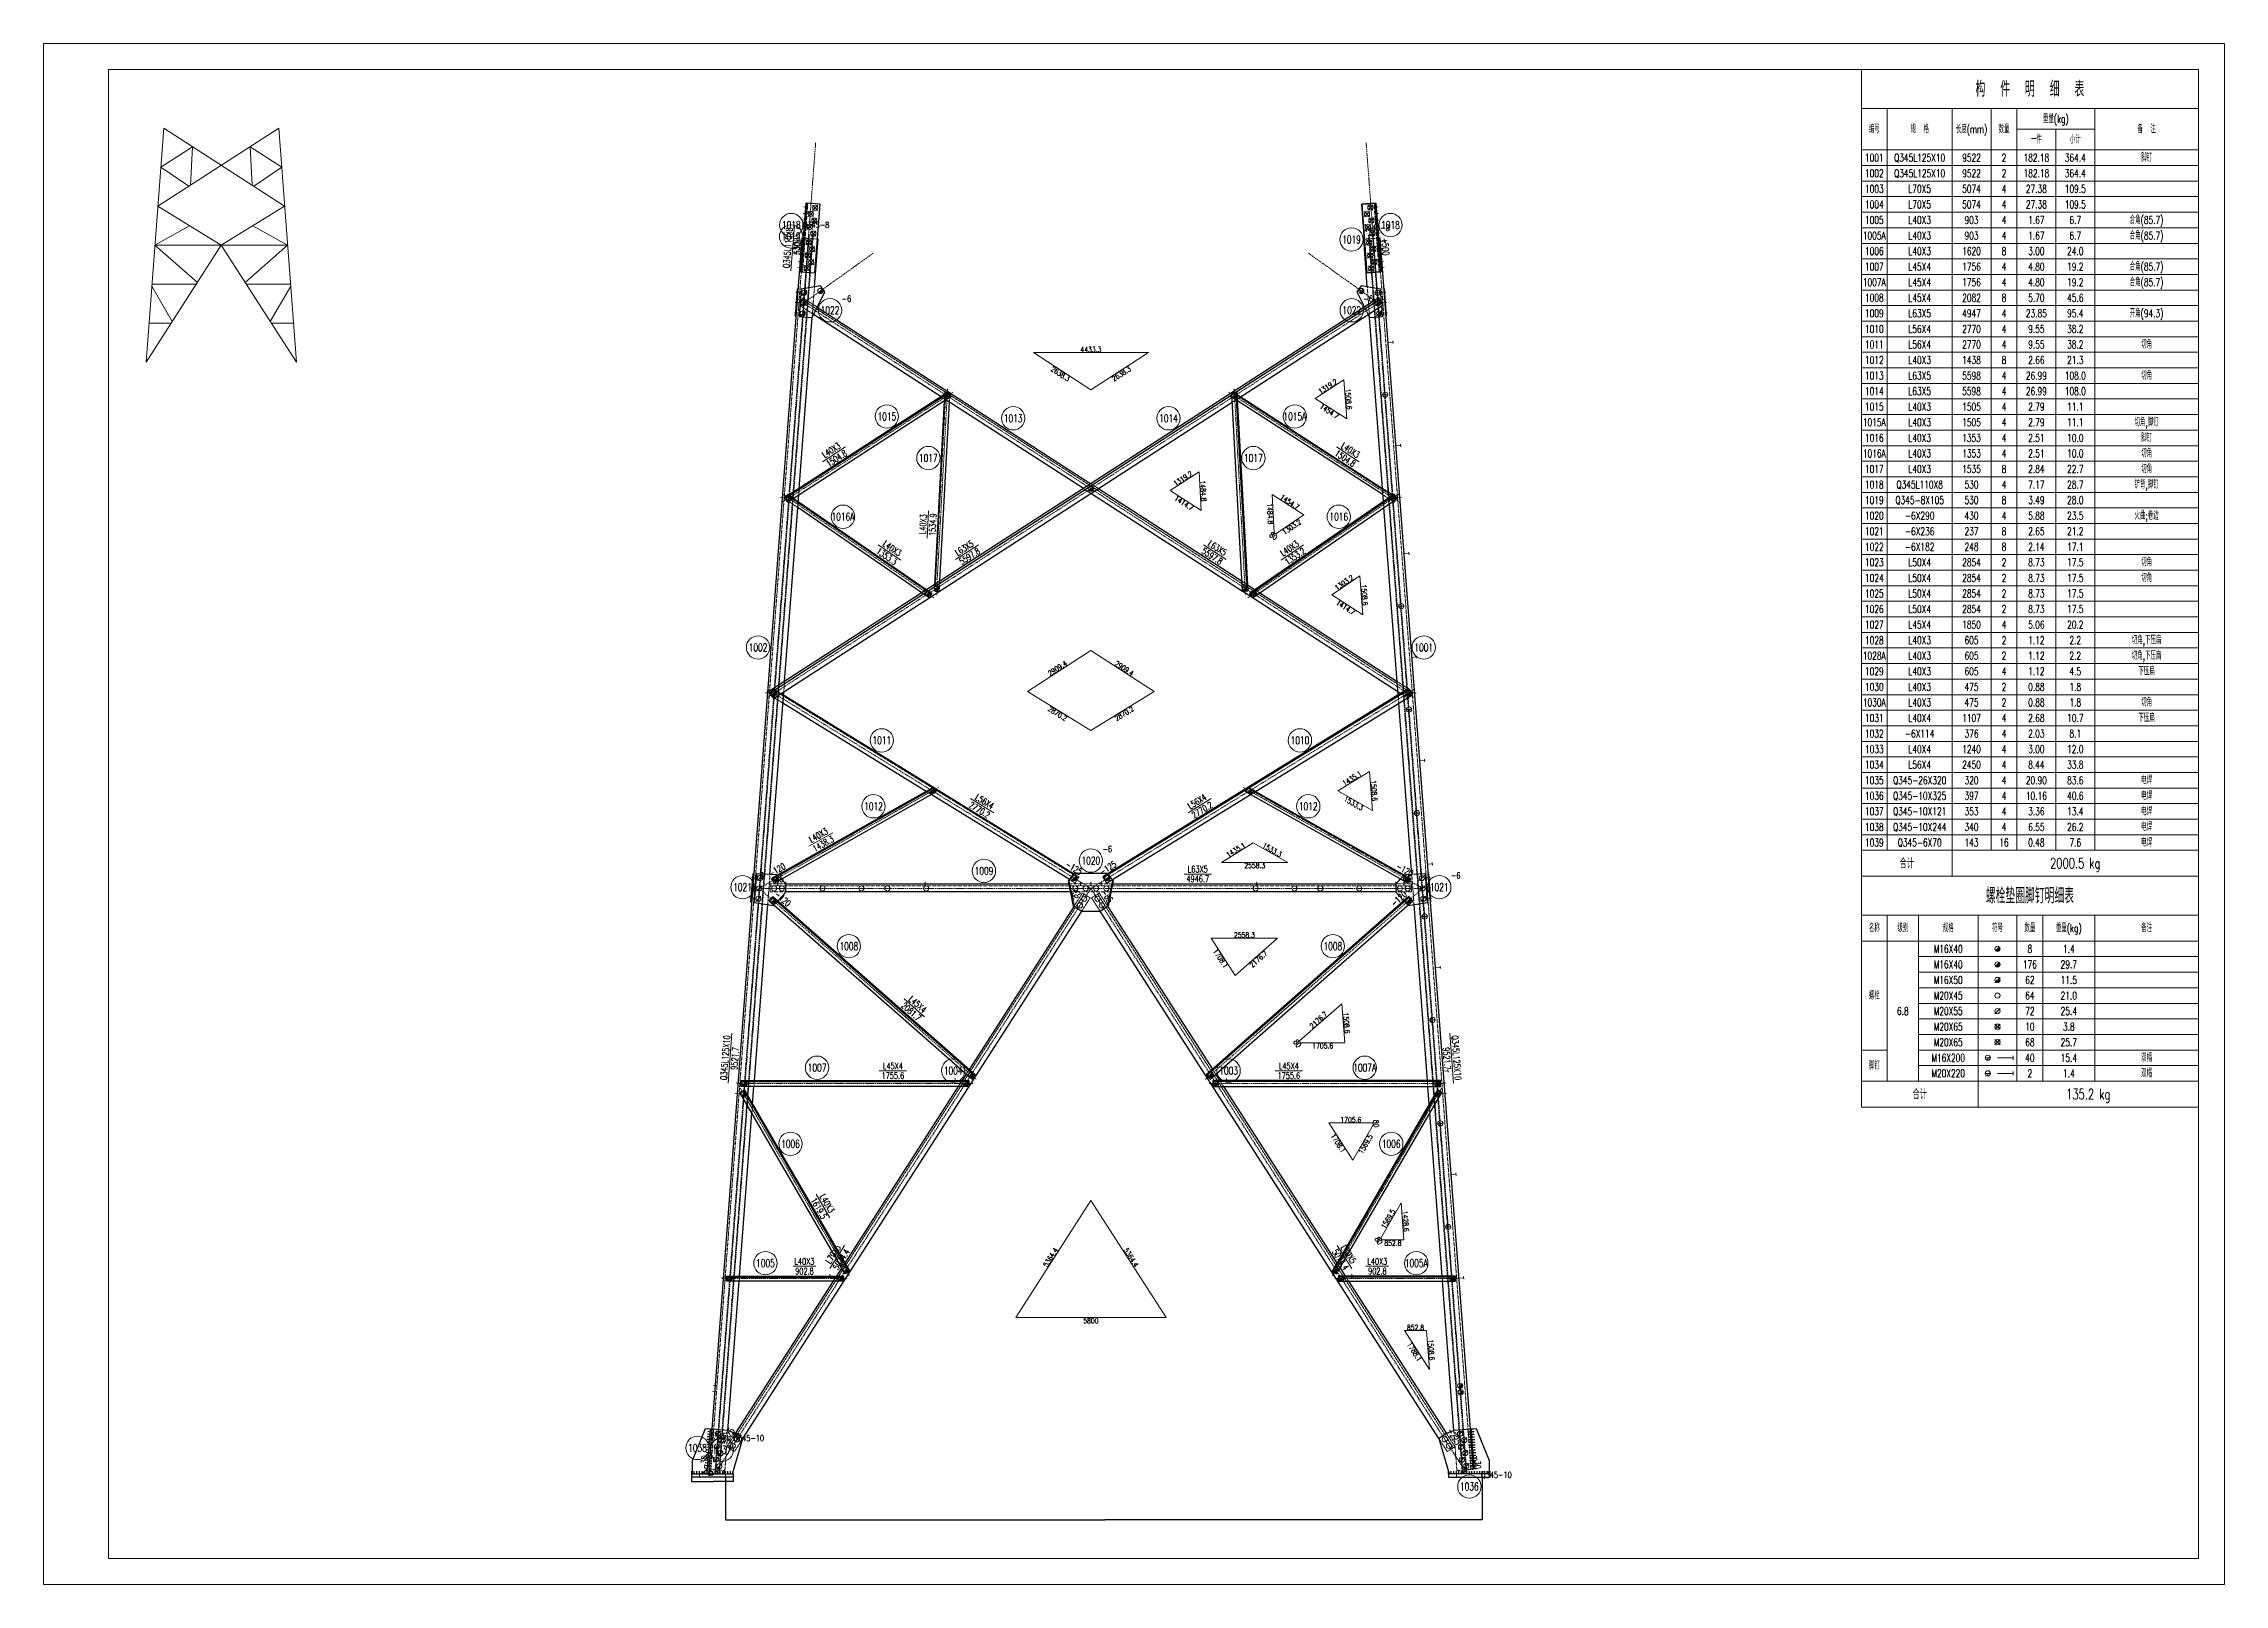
# Model space of a CAD drawing. Extents: x -13400 to 20340, y -61006 to 71674.
# Drawn here: x -13400 to 3420, y -61006 to -49126 of the extents above; entities that cross this region are included whole.
import ezdxf
from ezdxf.enums import TextEntityAlignment as Align

# ---------------------------------------------------------------- set-up
doc = ezdxf.new("R2010")
doc.units = 0
doc.header["$MEASUREMENT"] = 0
doc.linetypes.add('Dash', pattern=[2.75, 2, -0.75])
doc.linetypes.add('DashDot', pattern=[15.6, 9, -3, 0.6, -3])
doc.layers.get('0').update_dxf_attribs({"linetype": 'CONTINUOUS', "lineweight": 25})
doc.layers.get('Defpoints').update_dxf_attribs({"linetype": 'CONTINUOUS'})
doc.styles.get("Standard").update_dxf_attribs({"font": 'simplex.shx', "width": 0.7, "height": 3, "bigfont": 'gbhzfs.shx'})
doc.dimstyles.new('ISO-25', dxfattribs={"dimtxt": 2.5, "dimasz": 2.5, "dimexe": 1.25, "dimexo": 0.625, "dimtad": 2, "dimtxsty": 'Standard', "dimcen": 2.5, "dimadec": 0, "dimazin": 0, "dimtfac": 1, "dimtmove": 0, "dimatfit": 3, "dimfxl": 0, "dimarcsym": 0})

msp = doc.modelspace()

# ---------------------------------------------------------------- texts
at = {"color": 3, "linetype": 'Continuous', "lineweight": 13, "width": 0.7}
for s, height, p in [('构  件  明  细  表', 120, (1919.73684, -49476.00648)), ('编号', 60, (719.73684, -49786.00648)), ('规  格', 60, (1069.73684, -49786.00648)), ('长度(mm)', 60, (1469.73684, -49786.00648)), ('数量', 60, (1719.73684, -49786.00648)), ('重量(kg)', 60, (2119.73684, -49706.00648)), ('备  注', 60, (2819.73684, -49786.00648)), ('一件', 60, (1969.73684, -49866.00648)), ('小计', 60, (2269.73684, -49866.00648)), ('1001', 60, (719.73684, -50006.00648)), ('1002', 60, (719.73684, -50126.00648)), ('Q345L125X10', 60, (1069.73684, -50006.00648)), ('Q345L125X10', 60, (1069.73684, -50126.00648)), ('9522', 60, (1469.73684, -50006.00648)), ('9522', 60, (1469.73684, -50126.00648)), ('2', 60, (1719.73684, -50006.00648)), ('2', 60, (1719.73684, -50126.00648)), ('182.18', 60, (1969.73684, -50006.00648)), ('182.18', 60, (1969.73684, -50126.00648)), ('364.4', 60, (2269.73684, -50006.00648)), ('364.4', 60, (2269.73684, -50126.00648)), ('脚钉', 60, (2819.73684, -50006.00648)), ('1003', 60, (719.73684, -50246.00648)), ('L70X5', 60, (1069.73684, -50246.00648)), ('5074', 60, (1469.73684, -50246.00648)), ('4', 60, (1719.73684, -50246.00648)), ('27.38', 60, (1969.73684, -50246.00648)), ('109.5', 60, (2269.73684, -50246.00648)), ('1004', 60, (719.73684, -50366.00648)), ('1005', 60, (719.73684, -50486.00648)), ('L70X5', 60, (1069.73684, -50366.00648)), ('L40X3', 60, (1069.73684, -50486.00648)), ('5074', 60, (1469.73684, -50366.00648)), ('903', 60, (1469.73684, -50486.00648)), ('4', 60, (1719.73684, -50366.00648)), ('4', 60, (1719.73684, -50486.00648)), ('27.38', 60, (1969.73684, -50366.00648)), ('1.67', 60, (1969.73684, -50486.00648)), ('109.5', 60, (2269.73684, -50366.00648)), ('6.7', 60, (2269.73684, -50486.00648)), ('合角(85.7)', 60, (2819.73684, -50486.00648)), ('1005A', 60, (719.73684, -50606.00648)), ('L40X3', 60, (1069.73684, -50606.00648)), ('903', 60, (1469.73684, -50606.00648)), ('4', 60, (1719.73684, -50606.00648)), ('1.67', 60, (1969.73684, -50606.00648)), ('6.7', 60, (2269.73684, -50606.00648)), ('合角(85.7)', 60, (2819.73684, -50606.00648)), ('1006', 60, (719.73684, -50726.00648)), ('L40X3', 60, (1069.73684, -50726.00648)), ('1620', 60, (1469.73684, -50726.00648)), ('8', 60, (1719.73684, -50726.00648)), ('3.00', 60, (1969.73684, -50726.00648)), ('24.0', 60, (2269.73684, -50726.00648)), ('1007A', 60, (719.73684, -50966.00648)), ('1007', 60, (719.73684, -50846.00648)), ('L45X4', 60, (1069.73684, -50846.00648)), ('L45X4', 60, (1069.73684, -50966.00648)), ('1756', 60, (1469.73684, -50846.00648)), ('1756', 60, (1469.73684, -50966.00648)), ('4', 60, (1719.73684, -50846.00648)), ('4', 60, (1719.73684, -50966.00648)), ('4.80', 60, (1969.73684, -50846.00648)), ('4.80', 60, (1969.73684, -50966.00648)), ('19.2', 60, (2269.73684, -50846.00648)), ('19.2', 60, (2269.73684, -50966.00648)), ('合角(85.7)', 60, (2819.73684, -50846.00648)), ('合角(85.7)', 60, (2819.73684, -50966.00648)), ('1008', 60, (719.73684, -51086.00648)), ('L45X4', 60, (1069.73684, -51086.00648)), ('2082', 60, (1469.73684, -51086.00648)), ('8', 60, (1719.73684, -51086.00648)), ('5.70', 60, (1969.73684, -51086.00648)), ('45.6', 60, (2269.73684, -51086.00648)), ('1009', 60, (719.73684, -51206.00648)), ('1010', 60, (719.73684, -51326.00648)), ('L63X5', 60, (1069.73684, -51206.00648)), ('L56X4', 60, (1069.73684, -51326.00648)), ('4947', 60, (1469.73684, -51206.00648)), ('2770', 60, (1469.73684, -51326.00648)), ('4', 60, (1719.73684, -51206.00648)), ('4', 60, (1719.73684, -51326.00648)), ('23.85', 60, (1969.73684, -51206.00648)), ('9.55', 60, (1969.73684, -51326.00648)), ('95.4', 60, (2269.73684, -51206.00648)), ('38.2', 60, (2269.73684, -51326.00648)), ('开角(94.3)', 60, (2819.73684, -51206.00648)), ('1011', 60, (719.73684, -51446.00648)), ('L56X4', 60, (1069.73684, -51446.00648)), ('2770', 60, (1469.73684, -51446.00648)), ('4', 60, (1719.73684, -51446.00648)), ('9.55', 60, (1969.73684, -51446.00648)), ('38.2', 60, (2269.73684, -51446.00648)), ('切角', 60, (2819.73684, -51446.00648)), ('1012', 60, (719.73684, -51566.00648)), ('L40X3', 60, (1069.73684, -51566.00648)), ('1438', 60, (1469.73684, -51566.00648)), ('8', 60, (1719.73684, -51566.00648)), ('2.66', 60, (1969.73684, -51566.00648)), ('21.3', 60, (2269.73684, -51566.00648)), ('1013', 60, (719.73684, -51686.00648)), ('1014', 60, (719.73684, -51806.00648)), ('L63X5', 60, (1069.73684, -51686.00648)), ('L63X5', 60, (1069.73684, -51806.00648)), ('5598', 60, (1469.73684, -51686.00648)), ('5598', 60, (1469.73684, -51806.00648)), ('4', 60, (1719.73684, -51686.00648)), ('4', 60, (1719.73684, -51806.00648)), ('26.99', 60, (1969.73684, -51686.00648)), ('26.99', 60, (1969.73684, -51806.00648)), ('108.0', 60, (2269.73684, -51686.00648)), ('108.0', 60, (2269.73684, -51806.00648)), ('切角', 60, (2819.73684, -51686.00648)), ('1015', 60, (719.73684, -51926.00648)), ('L40X3', 60, (1069.73684, -51926.00648)), ('1505', 60, (1469.73684, -51926.00648)), ('4', 60, (1719.73684, -51926.00648)), ('2.79', 60, (1969.73684, -51926.00648)), ('11.1', 60, (2269.73684, -51926.00648)), ('1015A', 60, (719.73684, -52046.00648)), ('1016', 60, (719.73684, -52166.00648)), ('L40X3', 60, (1069.73684, -52046.00648)), ('L40X3', 60, (1069.73684, -52166.00648)), ('1505', 60, (1469.73684, -52046.00648)), ('1353', 60, (1469.73684, -52166.00648)), ('4', 60, (1719.73684, -52046.00648)), ('4', 60, (1719.73684, -52166.00648)), ('2.79', 60, (1969.73684, -52046.00648)), ('2.51', 60, (1969.73684, -52166.00648)), ('11.1', 60, (2269.73684, -52046.00648)), ('10.0', 60, (2269.73684, -52166.00648)), ('切角,脚钉', 60, (2819.73684, -52046.00648)), ('脚钉', 60, (2819.73684, -52166.00648)), ('1016A', 60, (719.73684, -52286.00648)), ('L40X3', 60, (1069.73684, -52286.00648)), ('1353', 60, (1469.73684, -52286.00648)), ('4', 60, (1719.73684, -52286.00648)), ('2.51', 60, (1969.73684, -52286.00648)), ('10.0', 60, (2269.73684, -52286.00648)), ('切角', 60, (2819.73684, -52286.00648)), ('1017', 60, (719.73684, -52406.00648)), ('L40X3', 60, (1069.73684, -52406.00648)), ('1535', 60, (1469.73684, -52406.00648)), ('8', 60, (1719.73684, -52406.00648)), ('2.84', 60, (1969.73684, -52406.00648)), ('22.7', 60, (2269.73684, -52406.00648)), ('切角', 60, (2819.73684, -52406.00648)), ('1018', 60, (719.73684, -52526.00648)), ('1019', 60, (719.73684, -52646.00648)), ('Q345-8X105', 60, (1069.73684, -52646.00648)), ('Q345L110X8', 60, (1069.73684, -52526.00648)), ('530', 60, (1469.73684, -52526.00648)), ('530', 60, (1469.73684, -52646.00648)), ('4', 60, (1719.73684, -52526.00648)), ('8', 60, (1719.73684, -52646.00648)), ('7.17', 60, (1969.73684, -52526.00648)), ('3.49', 60, (1969.73684, -52646.00648)), ('28.7', 60, (2269.73684, -52526.00648)), ('28.0', 60, (2269.73684, -52646.00648)), ('铲背,脚钉', 60, (2819.73684, -52526.00648)), ('1020', 60, (719.73684, -52766.00648)), ('-6X290', 60, (1069.73684, -52766.00648)), ('430', 60, (1469.73684, -52766.00648)), ('4', 60, (1719.73684, -52766.00648)), ('5.88', 60, (1969.73684, -52766.00648)), ('23.5', 60, (2269.73684, -52766.00648)), ('火曲;卷边', 60, (2819.73684, -52766.00648)), ('1021', 60, (719.73684, -52886.00648)), ('1022', 60, (719.73684, -53006.00648)), ('-6X236', 60, (1069.73684, -52886.00648)), ('-6X182', 60, (1069.73684, -53006.00648)), ('237', 60, (1469.73684, -52886.00648)), ('248', 60, (1469.73684, -53006.00648)), ('8', 60, (1719.73684, -52886.00648)), ('8', 60, (1719.73684, -53006.00648)), ('2.65', 60, (1969.73684, -52886.00648)), ('2.14', 60, (1969.73684, -53006.00648)), ('21.2', 60, (2269.73684, -52886.00648)), ('17.1', 60, (2269.73684, -53006.00648)), ('1023', 60, (719.73684, -53126.00648)), ('L50X4', 60, (1069.73684, -53126.00648)), ('2854', 60, (1469.73684, -53126.00648)), ('2', 60, (1719.73684, -53126.00648)), ('8.73', 60, (1969.73684, -53126.00648)), ('17.5', 60, (2269.73684, -53126.00648)), ('切角', 60, (2819.73684, -53126.00648)), ('1024', 60, (719.73684, -53246.00648)), ('L50X4', 60, (1069.73684, -53246.00648)), ('2854', 60, (1469.73684, -53246.00648)), ('2', 60, (1719.73684, -53246.00648)), ('8.73', 60, (1969.73684, -53246.00648)), ('17.5', 60, (2269.73684, -53246.00648)), ('切角', 60, (2819.73684, -53246.00648)), ('1025', 60, (719.73684, -53366.00648)), ('1026', 60, (719.73684, -53486.00648)), ('L50X4', 60, (1069.73684, -53366.00648)), ('L50X4', 60, (1069.73684, -53486.00648)), ('2854', 60, (1469.73684, -53366.00648)), ('2854', 60, (1469.73684, -53486.00648)), ('2', 60, (1719.73684, -53366.00648)), ('2', 60, (1719.73684, -53486.00648)), ('8.73', 60, (1969.73684, -53366.00648)), ('8.73', 60, (1969.73684, -53486.00648)), ('17.5', 60, (2269.73684, -53366.00648)), ('17.5', 60, (2269.73684, -53486.00648)), ('1027', 60, (719.73684, -53606.00648)), ('L45X4', 60, (1069.73684, -53606.00648)), ('1850', 60, (1469.73684, -53606.00648)), ('4', 60, (1719.73684, -53606.00648)), ('5.06', 60, (1969.73684, -53606.00648)), ('20.2', 60, (2269.73684, -53606.00648)), ('1028A', 60, (719.73684, -53846.00648)), ('1028', 60, (719.73684, -53726.00648)), ('L40X3', 60, (1069.73684, -53726.00648)), ('L40X3', 60, (1069.73684, -53846.00648)), ('605', 60, (1469.73684, -53726.00648)), ('605', 60, (1469.73684, -53846.00648)), ('2', 60, (1719.73684, -53726.00648)), ('2', 60, (1719.73684, -53846.00648)), ('1.12', 60, (1969.73684, -53726.00648)), ('1.12', 60, (1969.73684, -53846.00648)), ('2.2', 60, (2269.73684, -53726.00648)), ('2.2', 60, (2269.73684, -53846.00648)), ('切角,下压扁', 60, (2819.73684, -53726.00648)), ('切角,下压扁', 60, (2819.73684, -53846.00648)), ('1029', 60, (719.73684, -53966.00648)), ('L40X3', 60, (1069.73684, -53966.00648)), ('605', 60, (1469.73684, -53966.00648)), ('4', 60, (1719.73684, -53966.00648)), ('1.12', 60, (1969.73684, -53966.00648)), ('4.5', 60, (2269.73684, -53966.00648)), ('下压扁', 60, (2819.73684, -53966.00648)), ('1030', 60, (719.73684, -54086.00648)), ('L40X3', 60, (1069.73684, -54086.00648)), ('475', 60, (1469.73684, -54086.00648)), ('2', 60, (1719.73684, -54086.00648)), ('0.88', 60, (1969.73684, -54086.00648)), ('1.8', 60, (2269.73684, -54086.00648)), ('1030A', 60, (719.73684, -54206.00648)), ('1031', 60, (719.73684, -54326.00648)), ('L40X3', 60, (1069.73684, -54206.00648)), ('L40X4', 60, (1069.73684, -54326.00648)), ('1107', 60, (1469.73684, -54326.00648)), ('475', 60, (1469.73684, -54206.00648)), ('2', 60, (1719.73684, -54206.00648)), ('4', 60, (1719.73684, -54326.00648)), ('0.88', 60, (1969.73684, -54206.00648)), ('2.68', 60, (1969.73684, -54326.00648)), ('10.7', 60, (2269.73684, -54326.00648)), ('1.8', 60, (2269.73684, -54206.00648)), ('下压扁', 60, (2819.73684, -54326.00648)), ('切角', 60, (2819.73684, -54206.00648)), ('1032', 60, (719.73684, -54446.00648)), ('-6X114', 60, (1069.73684, -54446.00648)), ('376', 60, (1469.73684, -54446.00648)), ('4', 60, (1719.73684, -54446.00648)), ('2.03', 60, (1969.73684, -54446.00648)), ('8.1', 60, (2269.73684, -54446.00648)), ('1033', 60, (719.73684, -54566.00648)), ('1034', 60, (719.73684, -54686.00648)), ('L40X4', 60, (1069.73684, -54566.00648)), ('L56X4', 60, (1069.73684, -54686.00648)), ('2450', 60, (1469.73684, -54686.00648)), ('1240', 60, (1469.73684, -54566.00648)), ('4', 60, (1719.73684, -54566.00648)), ('4', 60, (1719.73684, -54686.00648)), ('3.00', 60, (1969.73684, -54566.00648)), ('8.44', 60, (1969.73684, -54686.00648)), ('33.8', 60, (2269.73684, -54686.00648)), ('12.0', 60, (2269.73684, -54566.00648)), ('1035', 60, (719.73684, -54806.00648)), ('Q345-26X320', 60, (1069.73684, -54806.00648)), ('320', 60, (1469.73684, -54806.00648)), ('4', 60, (1719.73684, -54806.00648)), ('20.90', 60, (1969.73684, -54806.00648)), ('83.6', 60, (2269.73684, -54806.00648)), ('电焊', 60, (2819.73684, -54806.00648)), ('1036', 60, (719.73684, -54926.00648)), ('Q345-10X325', 60, (1069.73684, -54926.00648)), ('397', 60, (1469.73684, -54926.00648)), ('4', 60, (1719.73684, -54926.00648)), ('10.16', 60, (1969.73684, -54926.00648)), ('40.6', 60, (2269.73684, -54926.00648)), ('电焊', 60, (2819.73684, -54926.00648)), ('1037', 60, (719.73684, -55046.00648)), ('1038', 60, (719.73684, -55166.00648)), ('Q345-10X121', 60, (1069.73684, -55046.00648)), ('Q345-10X244', 60, (1069.73684, -55166.00648)), ('353', 60, (1469.73684, -55046.00648)), ('340', 60, (1469.73684, -55166.00648)), ('4', 60, (1719.73684, -55046.00648)), ('4', 60, (1719.73684, -55166.00648)), ('3.36', 60, (1969.73684, -55046.00648)), ('6.55', 60, (1969.73684, -55166.00648)), ('26.2', 60, (2269.73684, -55166.00648)), ('13.4', 60, (2269.73684, -55046.00648)), ('电焊', 60, (2819.73684, -55046.00648)), ('电焊', 60, (2819.73684, -55166.00648)), ('1039', 60, (719.73684, -55286.00648)), ('Q345-6X70', 60, (1069.73684, -55286.00648)), ('143', 60, (1469.73684, -55286.00648)), ('16', 60, (1719.73684, -55286.00648)), ('0.48', 60, (1969.73684, -55286.00648)), ('7.6', 60, (2269.73684, -55286.00648)), ('电焊', 60, (2819.73684, -55286.00648)), ('合计', 80, (969.73684, -55446.00648)), ('2000.5 kg', 80, (2269.73684, -55446.00648)), ('螺栓垫圈脚钉明细表', 120, (1919.73684, -55696.00648)), ('名称', 60, (719.73684, -55946.00648)), ('级别', 60, (939.73684, -55946.00648)), ('规格', 60, (1289.73684, -55946.00648)), ('符号', 60, (1669.73684, -55946.00648)), ('数量', 60, (1919.73684, -55946.00648)), ('重量(kg)', 60, (2219.73684, -55946.00648)), ('备注', 60, (2819.73684, -55946.00648)), ('M16X40', 60, (1289.73684, -56106.00648)), ('8', 60, (1919.73684, -56106.00648)), ('1.4', 60, (2219.73684, -56106.00648)), ('M16X40', 60, (1289.73684, -56226.00648)), ('M16X50', 60, (1289.73684, -56346.00648)), ('176', 60, (1919.73684, -56226.00648)), ('62', 60, (1919.73684, -56346.00648)), ('29.7', 60, (2219.73684, -56226.00648)), ('11.5', 60, (2219.73684, -56346.00648)), ('螺栓', 60, (719.73684, -56466.00648)), ('M20X45', 60, (1289.73684, -56466.00648)), ('64', 60, (1919.73684, -56466.00648)), ('21.0', 60, (2219.73684, -56466.00648)), ('6.8', 60, (939.73684, -56586.00648)), ('M20X55', 60, (1289.73684, -56586.00648)), ('M20X65', 60, (1289.73684, -56706.00648)), ('72', 60, (1919.73684, -56586.00648)), ('10', 60, (1919.73684, -56706.00648)), ('25.4', 60, (2219.73684, -56586.00648)), ('3.8', 60, (2219.73684, -56706.00648)), ('M20X65', 60, (1289.73684, -56826.00648)), ('68', 60, (1919.73684, -56826.00648)), ('25.7', 60, (2219.73684, -56826.00648)), ('脚钉', 60, (719.73684, -57006.00648)), ('M16X200', 60, (1289.73684, -56946.00648)), ('40', 60, (1919.73684, -56946.00648)), ('15.4', 60, (2219.73684, -56946.00648)), ('双帽', 60, (2819.73684, -56946.00648)), ('合计', 80, (1069.73684, -57226.00648)), ('M20X220', 60, (1289.73684, -57066.00648)), ('2', 60, (1919.73684, -57066.00648)), ('1.4', 60, (2219.73684, -57066.00648)), ('135.2 kg', 80, (2369.73684, -57226.00648)), ('双帽', 60, (2819.73684, -57066.00648))]:
    msp.add_text(s, height=height, dxfattribs=at).set_placement(p, align=Align.MIDDLE_CENTER)
at = {"color": 7, "linetype": 'Continuous', "lineweight": 13, "width": 0.7}
for s, height, p in [('1019', 60, (-7635.02999, -50613.11035)), ('1018', 60, (-7633.40426, -50524.64731)), ('1019', 60, (-3312.84368, -50635.98442)), ('1018', 60, (-3012.33406, -50524.64731)), ('1022', 60, (-7334.93128, -51182.34056)), ('1022', 60, (-3310.80716, -51182.34194)), ('1015', 60, (-6896.12845, -52000.64633)), ('1015A', 60, (-3749.59355, -52000.66457)), ('1013', 60, (-5921.79052, -52015.08108)), ('1014', 60, (-4723.94591, -52015.07985)), ('1017', 60, (-6576.34115, -52321.57893)), ('1017', 60, (-4069.41017, -52321.61162)), ('1016A', 60, (-7234.7765, -52773.93324)), ('1016', 60, (-3410.99832, -52773.95422)), ('1002', 60, (-7889.9695, -53781.818)), ('1001', 60, (-2755.76881, -53781.818)), ('1011', 60, (-6935.63237, -54498.11922)), ('1010', 60, (-3710.12348, -54498.12742)), ('1012', 60, (-6999.45827, -55006.79879)), ('1012', 60, (-3646.28183, -55006.7996)), ('1009', 60, (-6147.3136, -55504.73725)), ('1020', 60, (-5322.87631, -55425.17166)), ('L63X5', 50, (-4498.42471, -55491.23725)), ('1021', 60, (-8009.83438, -55629.99879)), ('-85', 50, (-7743.70249, -55566.23725)), ('4946.7', 50, (-4498.42471, -55566.23725)), ('-85', 50, (-2902.03582, -55566.23725)), ('1021', 60, (-2635.90394, -55629.99879)), ('1008', 60, (-7189.34568, -56085.41974)), ('1008', 60, (-3456.39263, -56085.41974)), ('1007', 60, (-7434.90617, -57022.0546)), ('1004', 60, (-6385.14807, -57044.9735)), ('1003', 60, (-4260.59024, -57044.9735)), ('1007A', 60, (-3210.83214, -57022.0546)), ('1006', 60, (-7639.68352, -57609.27464)), ('1006', 60, (-3006.05479, -57609.27464)), ('1005', 60, (-7833.05432, -58529.37195)), ('1005A', 60, (-2812.68399, -58529.37195)), ('1038', 60, (-8357.18606, -59953.87263)), ('1037', 60, (-8169.8086, -59968.44041)), ('1036', 60, (-2403.81478, -60251.68929))]:
    msp.add_text(s, height=height, dxfattribs=at).set_placement(p, align=Align.MIDDLE_CENTER)
for s, rotation, p in [('Q345L110X8', 85.670509118, (-7660.20265, -50699.7907)), ('+500', 85.670509118, (-7594.32458, -50691.40671)), ('530', 85.670509118, (-7585.41667, -50705.4526)), ('+500', 274.329490882, (-3051.41373, -50691.40671)), ('L40X3', 32.841392098, (-7324.86892, -52261.3212)), ('1504.8', 32.841392098, (-7284.19393, -52324.33346)), ('1504.8', 327.159038987, (-3361.51525, -52324.35549)), ('L40X3', 327.159038987, (-3320.83847, -52261.34438)), ('L40X3', 86.900399282, (-6617.48626, -52831.73181)), ('1534.9', 86.900399282, (-6542.59627, -52835.79258)), ('L40X3', 325.555597713, (-6855.14291, -53017.93607)), ('L63X5', 32.841266257, (-6298.97468, -53015.65484)), ('L63X5', 327.158733743, (-4346.76265, -53015.65549)), ('L40X3', 34.443915522, (-3790.63182, -53017.95235)), ('1353.3', 325.555597713, (-6897.56055, -53079.78867)), ('5597.8', 32.841266257, (-6258.30122, -53078.66809)), ('5597.8', 327.158733743, (-4387.43616, -53078.66871)), ('1353.2', 34.443915522, (-3748.21399, -53079.80481)), ('2770.2', 328.391603766, (-6181.43829, -55034.46764)), ('L56X4', 328.391603766, (-6142.1304, -54970.59362)), ('L56X4', 31.6082476, (-4503.62722, -54970.60009)), ('2770.2', 31.6082476, (-4464.31909, -55034.47395)), ('L40X3', 29.377332846, (-7423.86502, -55230.22638)), ('1438.3', 29.377332846, (-7387.07409, -55295.58253)), ('-120', 29.377332846, (-7743.85992, -55496.43509)), ('-125', 328.391603766, (-5454.62724, -55481.75161)), ('-125', 31.6082476, (-5191.13176, -55481.75633)), ('-120', 330.622823813, (-2901.89345, -55496.42564)), ('-65', 57.275406375, (-5447.38246, -55699.39386)), ('-65', 302.724593625, (-5198.35586, -55699.39386)), ('-120', 41.313985801, (-2947.1799, -55719.72472)), ('-120', 318.686014199, (-7698.55841, -55719.72472)), ('L45X4', 318.686014199, (-6659.24439, -56533.38085)), ('2081.7', 318.686014199, (-6708.75792, -56589.71388)), ('Q345L125X10', 85.670509118, (-8143.03584, -56945.65316)), ('Q345L125X10', 274.329490882, (-2502.70248, -56945.65316)), ('9521.7', 85.670509118, (-8068.24985, -56951.31505)), ('L45X4', 0.000000256, (-6849.72097, -57008.55459)), ('L45X4', 359.999999744, (-3796.01735, -57008.55459)), ('9521.7', 274.329490882, (-2577.48846, -56951.31505)), ('1755.6', 0.000000256, (-6849.72097, -57083.55459)), ('1755.6', 359.999999744, (-3796.01735, -57083.55459)), ('L40X3', 300.144530601, (-7356.91406, -58069.32231)), ('1619.5', 300.144530601, (-7421.77116, -58106.98604)), ('L40X3', 359.999998139, (-7532.12838, -58515.87196)), ('L70X5', 57.275406375, (-7310.91388, -58460.66914)), ('5074.4', 57.275406375, (-7247.81797, -58501.21425)), ('5074.4', 302.724593625, (-3397.92034, -58501.21425)), ('L70X5', 302.724593625, (-3334.82443, -58460.66914)), ('L40X3', 0.000001861, (-3113.60993, -58515.87196)), ('902.8', 359.999998139, (-7532.12839, -58590.87196)), ('902.8', 0.000001861, (-3113.60993, -58590.87196)), ('-225', 57.275406375, (-8124.38441, -59865.3185)), ('-225', 302.724593625, (-2521.3539, -59865.3185)), ('-30', 85.670509118, (-8303.89138, -60063.81916)), ('-30', 274.329490882, (-2341.84694, -60063.81916))]:
    msp.add_text(s, height=50, rotation=rotation, dxfattribs=at).set_placement(p, align=Align.MIDDLE_CENTER)
for s, p in [('Q345-8', (-7545.02999, -50523.11035)), ('Q345-8', (-3222.84368, -50545.98442)), ('-6', (-7244.93128, -51092.34056)), ('-6', (-3220.80716, -51092.34194)), ('-6', (-5232.87631, -55335.17166)), ('-6', (-7919.83438, -55539.99879)), ('-6', (-2545.90394, -55539.99879)), ('Q345-10', (-8267.18606, -59863.87263)), ('Q345-10', (-8079.8086, -59878.44041)), ('Q345-10', (-2313.81478, -60161.68929))]:
    msp.add_text(s, height=48, dxfattribs=at).set_placement(p, align=Align.MIDDLE_LEFT)
at = {"color": 7, "linetype": 'Continuous', "lineweight": 20, "width": 0.7}
for s, rotation, p in [('4433.3', 0.000000155, (-5322.86916, -51484.33316)), ('2638.3', 327.158733743, (-5557.55135, -51671.57787)), ('2638.3', 32.841266257, (-5088.18697, -51671.57787)), ('1319.2', 32.841266257, (-3495.23988, -51770.08832)), ('1454.7', 327.159157611, (-3483.85085, -51960.84849)), ('1508.6', 274.329490882, (-3336.06973, -51867.33153)), ('1319.2', 32.841266257, (-4612.5354, -52479.70615)), ('1414.7', 327.158733743, (-4604.50644, -52668.29643)), ('1484.8', 273.099766993, (-4456.6936, -52575.29475)), ('1454.7', 327.159157611, (-3789.30196, -52660.42548)), ('1484.8', 273.099766993, (-3940.47637, -52751.25863)), ('1303.2', 34.443923739, (-3773.99282, -52852.9823)), ('80', 327.158733743, (-3914.77688, -52922.72523)), ('1303.2', 34.443923739, (-3369.58531, -53282.72837)), ('1508.6', 274.329490882, (-3213.21752, -53377.43137)), ('1414.7', 327.158733743, (-3357.63755, -53473.11678)), ('2909.4', 32.841265301, (-5580.32983, -53942.77016)), ('2909.4', 327.158733743, (-5065.40989, -53942.77017)), ('2870.2', 328.391714524, (-5579.89327, -54291.58874)), ('2870.2', 31.608211041, (-5065.84717, -54291.58876)), ('1435.1', 31.6082476, (-3308.78056, -54791.92259)), ('1508.6', 274.329490882, (-3138.65949, -54885.76632)), ('1533.3', 330.622790481, (-3296.58645, -54983.70772)), ('1435.1', 31.608174483, (-4205.07812, -55343.5056)), ('1533.3', 330.622790481, (-3924.89249, -55343.03138)), ('2558.3', 0.00001273, (-4058.88857, -55463.16115)), ('2558.3', 0.00001273, (-4138.56998, -55998.94104)), ('1708.1', 302.724690486, (-4322.25213, -56179.61707)), ('2176.7', 41.31399636, (-4030.38334, -56184.66901)), ('2176.7', 41.31399636, (-3566.41031, -56654.54205)), ('1508.6', 274.329490882, (-3351.75398, -56677.48694)), ('80', 302.724593625, (-3729.92323, -56835.97474)), ('1705.6', 359.999999744, (-3534.85216, -56853.73054)), ('1705.6', 359.999999744, (-3317.53316, -57423.41195)), ('80', 274.329490882, (-3122.44215, -57453.57732)), ('1708.1', 302.724593625, (-3415.93756, -57604.08789)), ('1569.5', 59.855469399, (-3203.83309, -57611.14302)), ('1569.5', 59.855469399, (-3029.23053, -58188.76519)), ('1428.6', 274.329490882, (-2894.94214, -58205.736)), ('80', 302.724593625, (-3103.15977, -58356.24658)), ('852.8', 0.000001861, (-2993.36649, -58374.00237)), ('5364.4', 57.275438329, (-5633.06114, -58484.96585)), ('5364.4', 302.724624468, (-5012.67975, -58484.96583)), ('852.8', 0.000001861, (-2819.07288, -59025.52328)), ('1788.1', 302.724593625, (-2827.87468, -59212.92946)), ('1508.6', 274.329490882, (-2698.47469, -59198.14321))]:
    msp.add_text(s, height=40, rotation=rotation, dxfattribs=at).set_placement(p, align=Align.MIDDLE_CENTER)
msp.add_text('5800', height=40, dxfattribs=at).set_placement((-5322.87009, -58973.23549), align=Align.MIDDLE_CENTER)

# ---------------------------------------------------------------- blocks, each defined once
blk = doc.blocks.new('M16X40S')
at = {"color": 3, "linetype": 'Continuous', "lineweight": 13}
blk.add_line((-0.707, -0.707), (0.707, 0.707), dxfattribs=at)
blk.add_circle((0, 0), 1, dxfattribs=at)
for radius in [0.9, 0.8, 0.7, 0.6, 0.5, 0.4, 0.3, 0.2, 0.1]:
    blk.add_arc((0, 0), radius, 225, 45, dxfattribs=at)
blk = doc.blocks.new('M16X50S')
at = {"color": 3, "linetype": 'Continuous', "lineweight": 13}
blk.add_line((-1, -1), (1, 1), dxfattribs=at)
blk.add_circle((0, 0), 1, dxfattribs=at)
for radius in [0.9, 0.8, 0.7, 0.6, 0.5, 0.4, 0.3, 0.2, 0.1]:
    blk.add_arc((0, 0), radius, 225, 45, dxfattribs=at)
blk = doc.blocks.new('M20X45S')
at = {"color": 3, "linetype": 'Continuous', "lineweight": 13}
blk.add_circle((0, 0), 1, dxfattribs=at)
blk = doc.blocks.new('M20X55S')
at = {"color": 3, "linetype": 'Continuous', "lineweight": 13}
blk.add_line((-1, -1), (1, 1), dxfattribs=at)
blk.add_circle((0, 0), 1, dxfattribs=at)
blk = doc.blocks.new('M20X65S')
at = {"color": 3, "linetype": 'Continuous', "lineweight": 13}
for p, q in [((-1, -1), (1, 1)), ((-1, 1), (1, -1))]:
    blk.add_line(p, q, dxfattribs=at)
blk.add_circle((0, 0), 1, dxfattribs=at)
blk = doc.blocks.new('StepBoltML')
at = {"color": 3, "linetype": 'Continuous', "lineweight": 13}
for p, q in [((-4.75, 0), (-2.75, 0)), ((-3.75, 0), (-3.75, -1)), ((0, 0), (6, 0)), ((6, -0.75), (6, 0.75))]:
    blk.add_line(p, q, dxfattribs=at)
blk.add_circle((-3.75, 0), 1, dxfattribs=at)
blk = doc.blocks.new('StepBolt')
at = {"color": 3, "linetype": 'Continuous', "lineweight": 13}
for p, q in [((-1, 0), (1, 0)), ((0, 0), (0, -1))]:
    blk.add_line(p, q, dxfattribs=at)
blk.add_circle((0, 0), 1, dxfattribs=at)
blk = doc.blocks.new('DefaultBolt')
at = {"color": 3, "linetype": 'Continuous', "lineweight": 13}
for p, q in [((-0.1, -0.1), (0.1, 0.1)), ((0.1, -0.1), (-0.1, 0.1))]:
    blk.add_line(p, q, dxfattribs=at)
blk.add_circle((0, 0), 1, dxfattribs=at)
blk = doc.blocks.new('*D50')
at = {"color": 0, "linetype": 'Continuous', "lineweight": -2}
for p, q in [((-8402, -60179), (-8402, -60214)), ((-8402, -60214), (-8249, -60214)), ((-8082, -60214), (-8235, -60214)), ((-8082, -60179), (-8082, -60214))]:
    blk.add_line(p, q, dxfattribs=at)
at = {"color": 0, "linetype": 'Continuous'}
for points in [[(-8402, -60214), (-8402, -60214), (-8402, -60214)], [(-8082, -60214), (-8082, -60214), (-8082, -60214)]]:
    blk.add_solid(points, dxfattribs=at)
at = {"layer": 'Defpoints', "color": 0, "linetype": 'Continuous'}
for p in [(-8402, -60179), (-8082, -60179), (-8082, -60214)]:
    blk.add_point(p, dxfattribs=at)
at = {"color": 0, "linetype": 'Continuous', "insert": (-8242, -60214), "char_height": 3, "attachment_point": 5}
blk.add_mtext('\\A1;320.0000', dxfattribs=at)
blk = doc.blocks.new('*D51')
at = {"color": 0, "linetype": 'Continuous', "lineweight": -2}
for p, q in [((-8273, -60153), (-8273, -60163)), ((-8273, -60163), (-8264, -60163)), ((-8242, -60163), (-8251, -60163)), ((-8242, -60153), (-8242, -60163))]:
    blk.add_line(p, q, dxfattribs=at)
at = {"color": 0, "linetype": 'Continuous'}
for points in [[(-8273, -60163), (-8273, -60163), (-8273, -60163)], [(-8242, -60163), (-8242, -60163), (-8242, -60163)]]:
    blk.add_solid(points, dxfattribs=at)
at = {"layer": 'Defpoints', "color": 0, "linetype": 'Continuous'}
for p in [(-8273, -60153), (-8273, -60163), (-8242, -60153)]:
    blk.add_point(p, dxfattribs=at)
at = {"color": 0, "linetype": 'Continuous', "insert": (-8257, -60163), "char_height": 3, "attachment_point": 5}
blk.add_mtext('\\A1;31.0887', dxfattribs=at)
blk = doc.blocks.new('*D52')
at = {"color": 0, "linetype": 'Continuous', "lineweight": -2}
for p, q in [((-8142, -60179), (-8142, -60509)), ((-2304, -60179), (-2304, -60509)), ((-8142, -60509), (-5231, -60509)), ((-2304, -60509), (-5215, -60509))]:
    blk.add_line(p, q, dxfattribs=at)
at = {"color": 0, "linetype": 'Continuous'}
for points in [[(-8142, -60509), (-8142, -60509), (-8142, -60509)], [(-2304, -60509), (-2304, -60509), (-2304, -60509)]]:
    blk.add_solid(points, dxfattribs=at)
at = {"layer": 'Defpoints', "color": 0, "linetype": 'Continuous'}
for p in [(-8142, -60179), (-2304, -60179), (-2304, -60509)]:
    blk.add_point(p, dxfattribs=at)
at = {"color": 0, "linetype": 'Continuous', "insert": (-5223, -60509), "char_height": 3, "attachment_point": 5}
blk.add_mtext('\\A1;5838.1087', dxfattribs=at)
blk = doc.blocks.new('*D53')
at = {"color": 0, "linetype": 'Continuous', "lineweight": -2}
for p, q in [((-8146, -60128), (-8148, -60128)), ((-8148, -60129), (-8148, -60139)), ((-8148, -60153), (-8148, -60142)), ((-8146, -60153), (-8148, -60153))]:
    blk.add_line(p, q, dxfattribs=at)
at = {"color": 0, "linetype": 'Continuous'}
for points in [[(-8148, -60129), (-8148, -60129), (-8148, -60128)], [(-8148, -60153), (-8148, -60153), (-8148, -60153)]]:
    blk.add_solid(points, dxfattribs=at)
at = {"layer": 'Defpoints', "color": 0, "linetype": 'Continuous'}
for p in [(-8148, -60153), (-8146, -60128), (-8146, -60153)]:
    blk.add_point(p, dxfattribs=at)
at = {"color": 0, "linetype": 'Continuous', "insert": (-8148, -60141), "char_height": 3, "attachment_point": 5}
blk.add_mtext('\\A1;24.2525', dxfattribs=at)

# ---------------------------------------------------------------- dimensions: what is measured, and where the dimension line sits
at = {"color": 0, "linetype": 'Continuous'}
for base, p1, p2, picture, middle in [((-8081.92353, -60214.03851), (-8401.92353, -60178.61467), (-8081.92353, -60178.61467), '*D50', (-8241.92353, -60214.03851)), ((-8273.01225, -60162.66312), (-8241.92353, -60152.68929), (-8273.01225, -60152.68929), '*D51', (-8257.46789, -60162.66312)), ((-2303.8147845161, -60509.1706416685), (-8141.9235312964, -60178.614672076), (-2303.8147845161, -60178.614672076), '*D52', (-5222.8691579062, -60509.1706416685))]:
    dim = msp.add_linear_dim(base=base, p1=p1, p2=p2, dimstyle='ISO-25', override={"dimtxt": 0.18, "dimasz": 0.18, "dimexe": 0.18, "dimexo": 0.0625, "dimgap": 0.09, "dimtad": 0, "dimtih": 1, "dimtoh": 1, "dimdec": 4, "dimzin": 0, "dimdsep": 46, "dimcen": 0.09, "dimtdec": 4, "dimtofl": 0, "dimtolj": 1, "dimtzin": 0}, dxfattribs=at)
    dim.commit()
    dim.dimension.update_dxf_attribs({"geometry": picture, "text_midpoint": middle})
dim = msp.add_linear_dim(base=(-8147.95813, -60152.68929), p1=(-8145.81842, -60128.4368), p2=(-8145.81842, -60152.68929), angle=90, dimstyle='ISO-25', override={"dimtxt": 0.18, "dimasz": 0.18, "dimexe": 0.18, "dimexo": 0.0625, "dimgap": 0.09, "dimtad": 0, "dimtih": 1, "dimtoh": 1, "dimdec": 4, "dimzin": 0, "dimdsep": 46, "dimcen": 0.09, "dimtdec": 4, "dimtofl": 0, "dimtolj": 1, "dimtzin": 0}, dxfattribs=at)
dim.commit()
dim.dimension.update_dxf_attribs({"geometry": '*D53', "text_midpoint": (-8147.95813, -60140.56304)})

# ---------------------------------------------------------------- linework, layer by layer
at = {"color": 7, "linetype": 'Continuous', "lineweight": 18}
for p, q in [((-13400.26316, -49126.00648), (3419.73684, -49126.00648)), ((-13400.26316, -61006.00648), (-13400.26316, -49126.00648)), ((3419.73684, -61006.00648), (3419.73684, -49126.00648)), ((-12900.26316, -49326.00648), (3219.73684, -49326.00648)), ((-12900.26316, -60806.00648), (-12900.26316, -49326.00648)), ((3219.73684, -60806.00648), (3219.73684, -49326.00648)), ((-12900.26316, -60806.00648), (3219.73684, -60806.00648)), ((-13400.26316, -61006.00648), (3419.73684, -61006.00648))]:
    msp.add_line(p, q, dxfattribs=at)
at = {"color": 7, "linetype": 'Continuous', "lineweight": 20}
for p, q in [((-12473.2965, -49777.60169), (-12609.96316, -51582.7825)), ((-11586.62984, -49777.60169), (-12518.85206, -50379.32863)), ((-12473.2965, -49777.60169), (-11541.07428, -50379.32862)), ((-11586.62983, -49777.60169), (-11449.96316, -51582.7825)), ((-12251.63021, -49920.68169), (-12496.07406, -50078.46506)), ((-12251.63042, -49920.68179), (-12267.68764, -50217.20805)), ((-11808.29927, -49920.68299), (-11792.24072, -50217.20675)), ((-11808.29841, -49920.68284), (-11563.85253, -50078.46491)), ((-12496.07428, -50078.46516), (-12281.13045, -50225.88506)), ((-11563.85205, -50078.46516), (-11778.7979, -50225.88376)), ((-12518.85207, -50379.32863), (-12029.96635, -50680.1919)), ((-11541.07427, -50379.32862), (-12029.96311, -50680.19206)), ((-12274.40915, -50529.76023), (-12541.62941, -50680.19185)), ((-11785.51867, -50529.76035), (-11518.29591, -50680.19243)), ((-12029.96315, -50680.19209), (-12609.96316, -51582.78251)), ((-12541.62983, -50680.19209), (-11518.2965, -50680.19209)), ((-12541.62973, -50680.19217), (-12214.64682, -50967.59513)), ((-12029.96318, -50680.19209), (-11449.96317, -51582.78251)), ((-11518.2966, -50680.19217), (-11845.27951, -50967.59513)), ((-12565.61548, -50997.00991), (-12407.9802, -51268.45858)), ((-12564.40761, -50981.05556), (-12223.29648, -50981.05556)), ((-11495.51872, -50981.05556), (-11836.62984, -50981.05556)), ((-11494.31085, -50997.00991), (-11651.94613, -51268.45858)), ((-12587.18539, -51281.91903), (-12416.62982, -51281.91904)), ((-11472.74094, -51281.91903), (-11643.29651, -51281.91904))]:
    msp.add_line(p, q, dxfattribs=at)
at = {"color": 2, "linetype": 'DashDot', "lineweight": 15}
for p, q in [((-7445.92577, -49890.32367), (-7539.53582, -51126.78521)), ((-3199.81255, -49890.32367), (-3106.20249, -51126.78521)), ((-7499.52507, -50598.29762), (-8222.86916, -60152.68929)), ((-7494.53934, -50598.67508), (-8217.88343, -60153.06675)), ((-7469.61068, -50600.56237), (-8192.95477, -60154.95405)), ((-7464.62495, -50600.93983), (-8187.96903, -60155.33151)), ((-3181.11337, -50600.93983), (-2457.76928, -60155.33151)), ((-3176.12763, -50600.56237), (-2452.78355, -60154.95405)), ((-3151.19897, -50598.67508), (-2427.85489, -60153.06675)), ((-3146.21324, -50598.29762), (-2422.86916, -60152.68929)), ((-7002.75648, -50742.77579), (-7539.53872, -51126.78728)), ((-3642.98473, -50742.77372), (-3106.20249, -51126.78521)), ((-3059.99011, -51096.95623), (-7813.52331, -54165.24714)), ((-7585.74552, -51096.95797), (-2832.21502, -54165.24715)), ((-6428.22864, -51787.18209), (-6514.46768, -53379.74577)), ((-4217.52568, -51787.20898), (-4131.27749, -53379.79581)), ((-6384.96658, -51812.33924), (-7699.63398, -52660.9294)), ((-4260.77267, -51812.35112), (-2946.06216, -52660.95509)), ((-7698.81784, -52599.9682), (-6533.34206, -53399.31348)), ((-2946.95666, -52599.99392), (-4112.43235, -53399.32458)), ((-7814.16979, -54106.58418), (-5322.88435, -55639.7365)), ((-2831.58388, -54106.59394), (-5322.87469, -55639.74066)), ((-6497.1567, -54860.58877), (-7881.22104, -55639.7477)), ((-4148.57679, -54860.5949), (-2764.53205, -55639.73781)), ((-5322.86907, -55639.73721), (-8222.86914, -60152.68935)), ((-7881.2089, -55639.73155), (-6204.97688, -57113.06247)), ((-7881.20249, -55639.73725), (-2764.53582, -55639.73725)), ((-5322.86925, -55639.73721), (-2422.86918, -60152.68935)), ((-2764.52942, -55639.73155), (-4440.76143, -57113.06247)), ((-8050.09138, -57144.0546), (-6234.53576, -57144.05459)), ((-8028.7508, -57176.26443), (-7185.33426, -58628.63154)), ((-2595.64694, -57144.0546), (-4411.20256, -57144.05459)), ((-2616.98751, -57176.26443), (-3460.40405, -58628.63154)), ((-8163.98027, -58648.37194), (-7201.20245, -58648.37197)), ((-2481.75805, -58648.37194), (-3444.53587, -58648.37197))]:
    msp.add_line(p, q, dxfattribs=at)
at = {"color": 1, "linetype": 'Dash', "lineweight": 20}
for p, q in [((-7506.39265, -50357.09086), (-7546.4034, -50885.57846)), ((-3139.34567, -50357.09086), (-3099.33492, -50885.57846)), ((-7536.68996, -50625.56979), (-8255.50452, -60120.13268)), ((-7431.98959, -50633.49645), (-7536.68996, -50625.56979)), ((-3213.74873, -50633.49645), (-3109.04836, -50625.56979)), ((-3109.04836, -50625.56979), (-2390.23379, -60120.13268)), ((-7564.7493, -51147.40754), (-7563.79411, -51118.26843)), ((-7563.79411, -51118.26843), (-7543.1862, -51086.34174)), ((-7551.3209, -51098.94438), (-2852.40186, -54131.98318)), ((-7543.1862, -51086.34174), (-7433.0845, -51157.40973)), ((-7472.6765, -51237.14748), (-7454.85115, -51001.69882)), ((-3173.06151, -51237.15144), (-3190.88707, -51001.70009)), ((-3079.6358, -51146.53406), (-3081.75386, -51118.55744)), ((-7461.27977, -51214.19463), (-7564.7493, -51147.40754)), ((-3212.65457, -51157.4102), (-3184.45966, -51214.19533)), ((-6441.8332, -51816.48848), (-6524.82792, -53349.13993)), ((-6441.34733, -51872.53639), (-6478.22633, -51848.73189)), ((-6449.82146, -51816.05533), (-6453.29768, -51880.25009)), ((-6427.85373, -51817.24649), (-6449.82146, -51816.05533)), ((-6410.42086, -51828.20644), (-6427.85373, -51817.24649)), ((-6413.78477, -51890.32736), (-6410.42086, -51828.20644)), ((-4246.41443, -51845.42335), (-4224.72015, -51811.81742)), ((-4192.45759, -51880.25078), (-4246.41443, -51845.42335)), ((-4231.96993, -51890.33792), (-4193.26432, -51865.35439)), ((-4229.05901, -51818.53861), (-2964.75924, -52634.60404)), ((-4224.72015, -51811.81742), (-4167.52097, -51848.73768)), ((-7685.38895, -52633.43041), (-7662.76621, -52600.44236)), ((-7583.66813, -52703.19596), (-7685.38895, -52633.43041)), ((-7667.29076, -52607.03997), (-6551.2955, -53372.44888)), ((-7662.76621, -52600.44236), (-7580.17726, -52657.08626)), ((-7576.24042, -52605.08601), (-7572.45084, -52555.03079)), ((-5322.86917, -52594.48705), (-5380.95365, -52556.99491)), ((-5322.86917, -52519.50278), (-5264.78468, -52556.99491)), ((-3073.28748, -52555.03072), (-2960.42039, -52627.88286)), ((-2982.11467, -52661.48878), (-3069.49792, -52605.08566)), ((-2960.42039, -52627.88286), (-2982.11467, -52661.48878)), ((-3062.07023, -52703.19532), (-3065.56109, -52657.08584)), ((-6530.11087, -53298.74815), (-6532.81619, -53348.70678)), ((-6492.80893, -53349.65491), (-6488.60138, -53271.95478)), ((-4157.1474, -53271.94803), (-4115.63776, -53298.7415)), ((-6569.39369, -53398.83932), (-6625.52937, -53360.33849)), ((-6589.09665, -53336.82205), (-6546.77095, -53365.85127)), ((-6546.77095, -53365.85127), (-6569.39369, -53398.83932)), ((-6532.81619, -53348.70678), (-6494.55423, -53350.78147)), ((-4151.11268, -53350.82757), (-4152.93946, -53349.64843)), ((-4056.6513, -53336.81584), (-4020.21845, -53360.33236)), ((-7790.52047, -54154.01546), (-7790.1926, -54124.86246)), ((-7697.82557, -54211.06048), (-7790.52047, -54154.01546)), ((-7790.1926, -54124.86246), (-7773.94534, -54098.4612)), ((-7778.13818, -54105.27443), (-5418.85852, -55557.18959)), ((-7773.94534, -54098.4612), (-7693.06902, -54148.23298)), ((-7691.17148, -54123.16901), (-7685.2029, -54044.33217)), ((-2960.53542, -54044.33218), (-2856.8698, -54111.24583)), ((-2874.23203, -54175.02321), (-2954.56684, -54123.16902)), ((-2947.91276, -54211.06032), (-2952.6693, -54148.23291)), ((-2850.91255, -54138.89563), (-2874.23203, -54175.02321)), ((-2856.8698, -54111.24583), (-2850.91255, -54138.89563)), ((-6553.52279, -54915.27142), (-6592.47768, -54891.29834)), ((-6536.67561, -54859.88457), (-6529.49084, -54864.30613)), ((-4132.24542, -54892.73991), (-4116.23119, -54864.29187)), ((-4092.22183, -54915.27104), (-4132.24542, -54892.73991)), ((-4116.54797, -54864.85461), (-2863.21462, -55570.41402)), ((-4109.06908, -54859.88429), (-4053.26677, -54891.298)), ((-7815.36429, -55763.58717), (-7797.85395, -55532.29941)), ((-7796.20249, -55603.73725), (-7676.20249, -55603.73725)), ((-7796.20249, -55666.73725), (-7796.20249, -55603.73725)), ((-7796.20249, -55618.73725), (-2849.53582, -55618.73725)), ((-7676.20249, -55666.73725), (-7796.20249, -55666.73725)), ((-7712.30445, -55567.60747), (-7741.65927, -55538.23004)), ((-5493.25242, -55603.73725), (-5152.49874, -55603.73725)), ((-5444.01557, -55598.06896), (-5486.59772, -55571.86365)), ((-5165.19024, -55666.73725), (-5480.55627, -55666.73725)), ((-5457.24751, -55524.17124), (-5414.66568, -55550.37636)), ((-5414.66568, -55550.37636), (-5444.01557, -55598.06896)), ((-5159.15521, -55571.86457), (-5188.50528, -55524.17208)), ((-2969.53582, -55603.73725), (-2849.53582, -55603.73725)), ((-2849.53582, -55666.73725), (-2969.53582, -55666.73725)), ((-2878.91207, -55598.29933), (-2933.43234, -55567.60734)), ((-2904.07678, -55538.23029), (-2859.29025, -55563.4427)), ((-2859.29025, -55563.4427), (-2878.91207, -55598.29933)), ((-2849.53582, -55603.73725), (-2849.53582, -55666.73725)), ((-2830.37402, -55763.58717), (-2847.88428, -55532.30048)), ((-5374.83374, -55683.6083), (-8118.05938, -59952.58959)), ((-7767.97711, -55768.54734), (-7737.34127, -55735.56295)), ((-5387.45292, -55675.49928), (-5452.3251, -55776.45274)), ((-5393.43558, -55814.29484), (-5328.56341, -55713.34138)), ((-5328.56341, -55713.34138), (-5387.45292, -55675.49928)), ((-5317.17491, -55713.34138), (-5258.28539, -55675.49928)), ((-5252.30273, -55814.29484), (-5317.17491, -55713.34138)), ((-5270.90457, -55683.6083), (-2527.67894, -59952.58959)), ((-5258.28539, -55675.49928), (-5193.41322, -55776.45274)), ((-2908.39704, -55735.56295), (-2877.7612, -55768.54734)), ((-7921.54232, -57166.0546), (-7918.13546, -57121.0546)), ((-6316.3594, -57121.05459), (-6345.27618, -57166.05459)), ((-6260.29954, -57033.81477), (-6284.90255, -57072.10174)), ((-4385.43878, -57033.81477), (-4360.83576, -57072.10174)), ((-4329.37891, -57121.05459), (-4300.46214, -57166.05459)), ((-2724.19599, -57166.0546), (-2727.60285, -57121.0546)), ((-7937.25829, -57373.64108), (-7931.92347, -57303.17542)), ((-2708.48003, -57373.64108), (-2713.81485, -57303.17542)), ((-7220.55503, -58528.1551), (-7244.85262, -58565.96678)), ((-3425.18329, -58528.1551), (-3400.88569, -58565.96678)), ((-8035.2798, -58668.37195), (-8032.25148, -58628.37195)), ((-7284.95388, -58628.37197), (-7310.65767, -58668.37197)), ((-3360.78444, -58628.37197), (-3335.08064, -58668.37197)), ((-2610.45852, -58668.37195), (-2613.48684, -58628.37195)), ((-8247.0592, -59809.88491), (-8270.46172, -60119.0003)), ((-8145.81842, -60128.4368), (-8122.4159, -59819.32141)), ((-8065.80638, -59843.52711), (-8130.67856, -59944.48057)), ((-2579.93193, -59843.52711), (-2515.05975, -59944.48057)), ((-2499.9199, -60128.4368), (-2523.32241, -59819.32141)), ((-2398.67878, -59809.88489), (-2418.62138, -59811.3947)), ((-2397.14991, -59830.07917), (-2417.09252, -59831.58898)), ((-2395.62105, -59850.27345), (-2415.56365, -59851.78326)), ((-2394.09218, -59870.46773), (-2414.03478, -59871.97754)), ((-2388.76497, -59809.13433), (-2398.73627, -59809.88924)), ((-2398.67911, -59809.88491), (-2375.2766, -60119.0003)), ((-2398.67878, -59809.88489), (-2388.70748, -59809.12998)), ((-2375.74575, -60112.79908), (-2398.67878, -59809.88489)), ((-2388.70748, -59809.12998), (-2368.76488, -59807.62017)), ((-2388.70748, -59809.12998), (-2365.77445, -60112.04418)), ((-2387.17861, -59829.32426), (-2367.23601, -59827.81445)), ((-2385.64975, -59849.51854), (-2365.70714, -59848.00873)), ((-2384.12088, -59869.71282), (-2364.17828, -59868.20301)), ((-8130.67856, -59944.48057), (-8071.78905, -59982.32267)), ((-8071.78905, -59982.32267), (-8006.91687, -59881.36922)), ((-2573.94927, -59982.32267), (-2638.82145, -59881.36922)), ((-2515.05975, -59944.48057), (-2573.94927, -59982.32267)), ((-2392.56331, -59890.66201), (-2412.50591, -59892.17182)), ((-2391.03444, -59910.85629), (-2410.97704, -59912.3661)), ((-2389.50557, -59931.05057), (-2409.44817, -59932.56038)), ((-2387.9767, -59951.24485), (-2407.9193, -59952.75466)), ((-2386.44783, -59971.43913), (-2406.39043, -59972.94894)), ((-2384.91896, -59991.63341), (-2404.86156, -59993.14322)), ((-2383.39009, -60011.82768), (-2403.33269, -60013.3375)), ((-2381.86123, -60032.02196), (-2401.80383, -60033.53178)), ((-2382.59201, -59889.9071), (-2362.64941, -59888.39728)), ((-2381.06314, -59910.10138), (-2361.12054, -59908.59156)), ((-2379.53427, -59930.29566), (-2359.59167, -59928.78584)), ((-2378.0054, -59950.48994), (-2358.0628, -59948.98012)), ((-2376.47653, -59970.68422), (-2356.53393, -59969.1744)), ((-2374.94766, -59990.8785), (-2355.00506, -59989.36868)), ((-2373.41879, -60011.07278), (-2353.47619, -60009.56296)), ((-2371.88992, -60031.26706), (-2351.94732, -60029.75724)), ((-8396.92353, -60152.68929), (-8323.04103, -60152.68929)), ((-8263.71615, -60119.51099), (-8145.81842, -60128.4368)), ((-8232.95476, -60152.68929), (-8086.92353, -60152.68929)), ((-2558.81478, -60152.68929), (-2248.81478, -60152.68929)), ((-2375.2766, -60119.0003), (-2499.9199, -60128.4368)), ((-2380.33236, -60052.21624), (-2400.27496, -60053.72606)), ((-2378.80349, -60072.41052), (-2398.74609, -60073.92034)), ((-2377.27462, -60092.6048), (-2397.21722, -60094.11462)), ((-2375.74575, -60112.79908), (-2395.68835, -60114.3089)), ((-2365.77445, -60112.04418), (-2375.74575, -60112.79908)), ((-2370.36106, -60051.46134), (-2350.41846, -60049.95152)), ((-2368.83219, -60071.65562), (-2348.88959, -60070.1458)), ((-2367.30332, -60091.8499), (-2347.36072, -60090.34008)), ((-2365.77445, -60112.04418), (-2345.83185, -60110.53436))]:
    msp.add_line(p, q, dxfattribs=at)
at = {"color": 7, "linetype": 'Continuous', "lineweight": 13}
for p, q in [((-7609.59856, -50528.12103), (-7636.02076, -50877.12227)), ((-7216.31304, -52235.88422), (-7392.7498, -52349.77044)), ((-3429.39567, -52235.90749), (-3252.95805, -52349.79238)), ((-6574.36372, -52728.9158), (-6585.71881, -52938.60858)), ((-6962.94265, -52989.47371), (-6789.76081, -53108.25103)), ((-6190.41944, -52990.21855), (-6366.85645, -53104.10438)), ((-4455.31791, -52990.21918), (-4278.8809, -53104.10501)), ((-3682.83148, -52989.49066), (-3856.01433, -53108.2665)), ((-6251.20761, -54947.499), (-6072.36108, -55057.56225)), ((-4394.54975, -54947.50563), (-4573.39656, -55057.56842)), ((-7313.97172, -55211.39575), (-7496.96739, -55314.41315)), ((-4603.42471, -55528.73725), (-4393.42471, -55528.73725)), ((-6762.86697, -56492.22794), (-6605.13534, -56630.86679)), ((-8091.11064, -56756.53342), (-8120.17505, -57140.43479)), ((-2554.62768, -56756.53342), (-2525.56326, -57140.43479)), ((-6954.72097, -57046.05459), (-6744.72097, -57046.05459)), ((-3691.01735, -57046.05459), (-3901.01735, -57046.05459)), ((-7442.07182, -57997.35423), (-7336.6134, -58178.95412)), ((-7222.60277, -58392.60742), (-7336.12908, -58569.27597)), ((-3423.13554, -58392.60742), (-3309.60923, -58569.27597)), ((-7619.62838, -58553.37196), (-7444.62838, -58553.37197)), ((-3026.10993, -58553.37196), (-3201.10993, -58553.37197))]:
    msp.add_line(p, q, dxfattribs=at)
at = {"color": 7, "linetype": 'Continuous', "lineweight": 30}
for p, q in [((-3094.41472, -51098.94263), (-7797.53734, -54134.69474)), ((-6416.67983, -51818.52674), (-7680.93673, -52634.57798)), ((-4203.92099, -51816.51517), (-4120.91741, -53349.18979)), ((-2978.48392, -52607.0655), (-4094.4788, -53372.46021)), ((-2867.6156, -54105.28416), (-5226.90042, -55557.19406)), ((-6529.18549, -54864.84855), (-7782.53864, -55570.42363)), ((-7781.17383, -55707.68715), (-6217.60727, -57081.99031)), ((-2864.56449, -55707.68715), (-4428.13105, -57081.99031)), ((-8020.09138, -57129.0546), (-6264.53576, -57129.05459)), ((-2625.64694, -57129.0546), (-4381.20256, -57129.05459)), ((-8003.30818, -57196.18108), (-7190.02262, -58596.66251)), ((-2642.43014, -57196.18108), (-3455.7157, -58596.66251)), ((-8133.98027, -58636.37194), (-7231.20245, -58636.37197)), ((-2511.75805, -58636.37194), (-3414.53587, -58636.37197)), ((-8261.61045, -59869.6249), (-8281.55305, -59868.11508)), ((-8260.0838, -59849.45993), (-8280.0264, -59847.95012)), ((-8258.55715, -59829.29497), (-8278.49976, -59827.78515)), ((-8257.03051, -59809.13001), (-8276.97311, -59807.62019)), ((-8251.63915, -59870.3798), (-8231.69655, -59871.88962)), ((-8250.1125, -59850.21484), (-8230.1699, -59851.72465)), ((-8248.58585, -59830.04988), (-8228.64325, -59831.55969)), ((-8247.0592, -59809.88491), (-8227.1166, -59811.39473)), ((-2398.73627, -59809.88924), (-2418.67887, -59811.39906)), ((-2397.20356, -59830.13414), (-2417.14616, -59831.64395)), ((-2395.67086, -59850.37903), (-2415.61346, -59851.88885)), ((-2394.13816, -59870.62393), (-2414.08076, -59872.13375)), ((-2388.76497, -59809.13433), (-2368.82236, -59807.62452)), ((-2387.23226, -59829.37923), (-2367.28966, -59827.86941)), ((-2385.69956, -59849.62413), (-2365.75696, -59848.11431)), ((-2384.16686, -59869.86902), (-2364.22426, -59868.35921)), ((-8273.82365, -60030.9446), (-8293.76625, -60029.43479)), ((-8272.297, -60010.77964), (-8292.2396, -60009.26983)), ((-8270.77035, -59990.61468), (-8290.71295, -59989.10486)), ((-8269.2437, -59970.44971), (-8289.1863, -59968.9399)), ((-8267.71705, -59950.28475), (-8287.65965, -59948.77493)), ((-8266.1904, -59930.11979), (-8286.133, -59928.60997)), ((-8264.66375, -59909.95482), (-8284.60635, -59908.44501)), ((-8263.1371, -59889.78986), (-8283.0797, -59888.28004)), ((-8263.85235, -60031.69951), (-8243.90975, -60033.20933)), ((-8262.3257, -60011.53455), (-8242.3831, -60013.04436)), ((-8260.79905, -59991.36958), (-8240.85645, -59992.8794)), ((-8259.2724, -59971.20462), (-8239.3298, -59972.71444)), ((-8257.74575, -59951.03966), (-8237.80315, -59952.54947)), ((-8256.2191, -59930.87469), (-8236.2765, -59932.38451)), ((-8254.69245, -59910.70973), (-8234.74985, -59912.21955)), ((-8253.1658, -59890.54477), (-8233.2232, -59892.05458)), ((-2392.60546, -59890.86883), (-2412.54806, -59892.37864)), ((-2391.07276, -59911.11372), (-2411.01536, -59912.62354)), ((-2389.54006, -59931.35862), (-2409.48266, -59932.86844)), ((-2388.00736, -59951.60352), (-2407.94996, -59953.11333)), ((-2386.47466, -59971.84842), (-2406.41726, -59973.35823)), ((-2384.94196, -59992.09331), (-2404.88456, -59993.60313)), ((-2383.40925, -60012.33821), (-2403.35186, -60013.84802)), ((-2381.87655, -60032.58311), (-2401.81915, -60034.09292)), ((-2382.63416, -59890.11392), (-2362.69156, -59888.60411)), ((-2381.10146, -59910.35882), (-2361.15886, -59908.849)), ((-2379.56876, -59930.60371), (-2359.62616, -59929.0939)), ((-2378.03606, -59950.84861), (-2358.09346, -59949.3388)), ((-2376.50336, -59971.09351), (-2356.56076, -59969.58369)), ((-2374.97066, -59991.33841), (-2355.02805, -59989.82859)), ((-2373.43795, -60011.5833), (-2353.49535, -60010.07349)), ((-2371.90525, -60031.8282), (-2351.96265, -60030.31838)), ((-8381.92353, -60152.68929), (-8381.92353, -60132.74669)), ((-8361.92353, -60152.68929), (-8361.92353, -60132.74669)), ((-8341.92353, -60152.68929), (-8341.92353, -60132.74669)), ((-8321.92353, -60152.68929), (-8321.92353, -60132.74669)), ((-8282.98355, -60151.93438), (-8302.92615, -60150.42457)), ((-8301.92353, -60152.68929), (-8301.92353, -60132.74669)), ((-8281.4569, -60131.76942), (-8301.3995, -60130.25961)), ((-8279.93025, -60111.60446), (-8299.87285, -60110.09464)), ((-8278.4036, -60091.43949), (-8298.3462, -60089.92968)), ((-8276.87695, -60071.27453), (-8296.81955, -60069.76472)), ((-8275.3503, -60051.10957), (-8295.2929, -60049.59975)), ((-8281.92353, -60152.68929), (-8281.92353, -60132.74669)), ((-8273.01225, -60152.68929), (-8253.06965, -60154.19911)), ((-8271.4856, -60132.52433), (-8251.543, -60134.03414)), ((-8269.95895, -60112.35936), (-8250.01635, -60113.86918)), ((-8268.4323, -60092.1944), (-8248.4897, -60093.70422)), ((-8266.90565, -60072.02944), (-8246.96305, -60073.53925)), ((-8265.379, -60051.86447), (-8245.4364, -60053.37429)), ((-8261.92353, -60152.68929), (-8261.92353, -60132.74669)), ((-8241.92353, -60152.68929), (-8241.92353, -60132.74669)), ((-8221.92353, -60152.68929), (-8221.92353, -60132.74669)), ((-8201.92353, -60152.68929), (-8201.92353, -60132.74669)), ((-8181.92353, -60152.68929), (-8181.92353, -60132.74669)), ((-8161.92353, -60152.68929), (-8161.92353, -60132.74669)), ((-8141.92353, -60152.68929), (-8141.92353, -60132.74669)), ((-8121.92353, -60152.68929), (-8121.92353, -60132.74669)), ((-8101.92353, -60152.68929), (-8101.92353, -60132.74669)), ((-8081.92353, -60152.68929), (-8081.92353, -60132.74669)), ((-2563.81478, -60152.68929), (-2563.81478, -60132.74669)), ((-2543.81478, -60152.68929), (-2543.81478, -60132.74669)), ((-2523.81478, -60152.68929), (-2523.81478, -60132.74669)), ((-2503.81478, -60152.68929), (-2503.81478, -60132.74669)), ((-2483.81478, -60152.68929), (-2483.81478, -60132.74669)), ((-2463.81478, -60152.68929), (-2463.81478, -60132.74669)), ((-2443.81478, -60152.68929), (-2443.81478, -60132.74669)), ((-2423.81478, -60152.68929), (-2423.81478, -60132.74669)), ((-2403.81478, -60152.68929), (-2403.81478, -60132.74669)), ((-2380.34385, -60052.828), (-2400.28645, -60054.33782)), ((-2378.81115, -60073.0729), (-2398.75375, -60074.58272)), ((-2377.27845, -60093.3178), (-2397.22105, -60094.82761)), ((-2375.74575, -60113.56269), (-2395.68835, -60115.07251)), ((-2383.81478, -60152.68929), (-2383.81478, -60132.74669)), ((-2370.37255, -60052.0731), (-2350.42995, -60050.56328)), ((-2368.83985, -60072.31799), (-2348.89725, -60070.80818)), ((-2367.30715, -60092.56289), (-2347.36455, -60091.05308)), ((-2365.77445, -60112.80779), (-2345.83185, -60111.29797)), ((-2363.81478, -60152.68929), (-2363.81478, -60132.74669)), ((-2343.81478, -60152.68929), (-2343.81478, -60132.74669)), ((-2323.81478, -60152.68929), (-2323.81478, -60132.74669)), ((-2303.81478, -60152.68929), (-2303.81478, -60132.74669)), ((-2283.81478, -60152.68929), (-2283.81478, -60132.74669)), ((-2263.81478, -60152.68929), (-2263.81478, -60132.74669)), ((-2243.81478, -60152.68929), (-2243.81478, -60132.74669))]:
    msp.add_line(p, q, dxfattribs=at)
at = {"color": 1, "linetype": 'Continuous', "lineweight": 18}
for p, q in [((-4879.53583, -51508.33316), (-5766.20249, -51508.33316)), ((-5766.20249, -51508.33316), (-5322.86916, -51794.49412)), ((-5322.86916, -51794.49412), (-4879.53583, -51508.33316)), ((-3371.39012, -51718.71172), (-3593.0586, -51861.79337)), ((-3348.61236, -52019.57496), (-3371.39012, -51718.71172)), ((-3593.0586, -51861.79337), (-3348.61236, -52019.57496)), ((-4488.68745, -52428.33073), (-4710.35231, -52571.41004)), ((-4472.62952, -52724.85436), (-4488.68745, -52428.33073)), ((-4710.35231, -52571.41004), (-4472.62952, -52724.85436)), ((-3680.09422, -52759.4806), (-3924.54046, -52601.69902)), ((-3924.54046, -52601.69902), (-3908.48252, -52898.22265)), ((-3895.04019, -52906.89935), (-3680.09422, -52759.4806)), ((-3908.48252, -52898.22265), (-3895.04019, -52906.89935)), ((-3248.53793, -53228.81132), (-3463.48391, -53376.23007)), ((-3225.76014, -53529.67503), (-3248.53793, -53228.81132)), ((-3463.48391, -53376.23007), (-3225.76014, -53529.67503)), ((-5322.86986, -53805.15141), (-5811.75875, -54120.71737)), ((-4833.98097, -54120.71738), (-5322.86986, -53805.15141)), ((-5811.75875, -54120.71737), (-5322.87056, -54421.58085)), ((-5322.87056, -54421.58085), (-4833.98097, -54120.71738)), ((-3173.97989, -54737.14645), (-3418.42403, -54887.578)), ((-3151.20212, -55038.0098), (-3173.97989, -54737.14645)), ((-3418.42403, -54887.578), (-3151.20212, -55038.0098)), ((-4070.27682, -55288.72929), (-4314.72226, -55439.16121)), ((-3803.0549, -55439.1611), (-4070.27682, -55288.72929)), ((-4314.72226, -55439.16121), (-3803.0549, -55439.1611)), ((-3882.7363, -56022.94098), (-4394.40366, -56022.9411)), ((-4394.40366, -56022.9411), (-4209.71927, -56310.34409)), ((-4209.71927, -56310.34409), (-3882.7363, -56022.94098)), ((-3387.07439, -56528.86696), (-3714.05735, -56816.27007)), ((-3364.2966, -56829.73054), (-3387.07439, -56528.86696)), ((-3714.05735, -56816.27007), (-3705.40773, -56829.73054)), ((-3705.40773, -56829.73054), (-3364.2966, -56829.73054)), ((-3146.9776, -57447.41195), (-3488.08872, -57447.41195)), ((-3488.08872, -57447.41195), (-3303.40501, -57734.81497)), ((-3303.40501, -57734.81497), (-3145.76973, -57463.3663)), ((-3145.76973, -57463.3663), (-3146.9776, -57447.41195)), ((-5322.87079, -58046.64506), (-5902.87009, -58949.23549)), ((-4742.87009, -58949.23549), (-5322.87079, -58046.64506)), ((-2929.65861, -58065.09324), (-3087.29389, -58336.54191)), ((-2908.08871, -58350.00237), (-2929.65861, -58065.09324)), ((-3087.29389, -58336.54191), (-3078.64427, -58350.00237)), ((-3078.64427, -58350.00237), (-2908.08871, -58350.00237)), ((-5902.87009, -58949.23549), (-4742.87009, -58949.23549)), ((-2733.79509, -59049.52327), (-2904.35066, -59049.52328)), ((-2904.35066, -59049.52328), (-2711.01731, -59350.38676)), ((-2711.01731, -59350.38676), (-2733.79509, -59049.52327))]:
    msp.add_line(p, q, dxfattribs=at)
at = {"color": 3, "linetype": 'Continuous', "lineweight": 30}
for p, q in [((-8401.92353, -60152.68929), (-8401.92353, -60132.74669)), ((-8241.92353, -60152.68929), (-8241.92353, -60132.74669))]:
    msp.add_line(p, q, dxfattribs=at)
at = {"color": 3, "linetype": 'Continuous', "lineweight": 13}
for points in [[(619.73684, -49326.00648), (619.73684, -49626.00648), (3219.73684, -49626.00648), (3219.73684, -49326.00648)], [(619.73684, -49626.00648), (619.73684, -49946.00648), (819.73684, -49946.00648), (819.73684, -49626.00648)], [(819.73684, -49626.00648), (819.73684, -49946.00648), (1319.73684, -49946.00648), (1319.73684, -49626.00648)], [(1319.73684, -49626.00648), (1319.73684, -49946.00648), (1619.73684, -49946.00648), (1619.73684, -49626.00648)], [(1619.73684, -49626.00648), (1619.73684, -49946.00648), (1819.73684, -49946.00648), (1819.73684, -49626.00648)], [(1819.73684, -49626.00648), (1819.73684, -49786.00648), (2419.73684, -49786.00648), (2419.73684, -49626.00648)], [(1819.73684, -49786.00648), (1819.73684, -49946.00648), (2119.73684, -49946.00648), (2119.73684, -49786.00648)], [(2119.73684, -49786.00648), (2119.73684, -49946.00648), (2419.73684, -49946.00648), (2419.73684, -49786.00648)], [(2419.73684, -49626.00648), (2419.73684, -49946.00648), (3219.73684, -49946.00648), (3219.73684, -49626.00648)], [(619.73684, -49946.00648), (619.73684, -50066.00648), (819.73684, -50066.00648), (819.73684, -49946.00648)], [(819.73684, -49946.00648), (819.73684, -50066.00648), (1319.73684, -50066.00648), (1319.73684, -49946.00648)], [(1319.73684, -49946.00648), (1319.73684, -50066.00648), (1619.73684, -50066.00648), (1619.73684, -49946.00648)], [(1619.73684, -49946.00648), (1619.73684, -50066.00648), (1819.73684, -50066.00648), (1819.73684, -49946.00648)], [(1819.73684, -49946.00648), (1819.73684, -50066.00648), (2119.73684, -50066.00648), (2119.73684, -49946.00648)], [(2119.73684, -49946.00648), (2119.73684, -50066.00648), (2419.73684, -50066.00648), (2419.73684, -49946.00648)], [(2419.73684, -49946.00648), (2419.73684, -50066.00648), (3219.73684, -50066.00648), (3219.73684, -49946.00648)], [(619.73684, -50066.00648), (619.73684, -50186.00648), (819.73684, -50186.00648), (819.73684, -50066.00648)], [(819.73684, -50066.00648), (819.73684, -50186.00648), (1319.73684, -50186.00648), (1319.73684, -50066.00648)], [(1319.73684, -50066.00648), (1319.73684, -50186.00648), (1619.73684, -50186.00648), (1619.73684, -50066.00648)], [(1619.73684, -50066.00648), (1619.73684, -50186.00648), (1819.73684, -50186.00648), (1819.73684, -50066.00648)], [(1819.73684, -50066.00648), (1819.73684, -50186.00648), (2119.73684, -50186.00648), (2119.73684, -50066.00648)], [(2119.73684, -50066.00648), (2119.73684, -50186.00648), (2419.73684, -50186.00648), (2419.73684, -50066.00648)], [(2419.73684, -50066.00648), (2419.73684, -50186.00648), (3219.73684, -50186.00648), (3219.73684, -50066.00648)], [(619.73684, -50186.00648), (619.73684, -50306.00648), (819.73684, -50306.00648), (819.73684, -50186.00648)], [(819.73684, -50186.00648), (819.73684, -50306.00648), (1319.73684, -50306.00648), (1319.73684, -50186.00648)], [(1319.73684, -50186.00648), (1319.73684, -50306.00648), (1619.73684, -50306.00648), (1619.73684, -50186.00648)], [(1619.73684, -50186.00648), (1619.73684, -50306.00648), (1819.73684, -50306.00648), (1819.73684, -50186.00648)], [(1819.73684, -50186.00648), (1819.73684, -50306.00648), (2119.73684, -50306.00648), (2119.73684, -50186.00648)], [(2119.73684, -50186.00648), (2119.73684, -50306.00648), (2419.73684, -50306.00648), (2419.73684, -50186.00648)], [(2419.73684, -50186.00648), (2419.73684, -50306.00648), (3219.73684, -50306.00648), (3219.73684, -50186.00648)], [(619.73684, -50306.00648), (619.73684, -50426.00648), (819.73684, -50426.00648), (819.73684, -50306.00648)], [(619.73684, -50426.00648), (619.73684, -50546.00648), (819.73684, -50546.00648), (819.73684, -50426.00648)], [(819.73684, -50306.00648), (819.73684, -50426.00648), (1319.73684, -50426.00648), (1319.73684, -50306.00648)], [(819.73684, -50426.00648), (819.73684, -50546.00648), (1319.73684, -50546.00648), (1319.73684, -50426.00648)], [(1319.73684, -50306.00648), (1319.73684, -50426.00648), (1619.73684, -50426.00648), (1619.73684, -50306.00648)], [(1319.73684, -50426.00648), (1319.73684, -50546.00648), (1619.73684, -50546.00648), (1619.73684, -50426.00648)], [(1619.73684, -50306.00648), (1619.73684, -50426.00648), (1819.73684, -50426.00648), (1819.73684, -50306.00648)], [(1619.73684, -50426.00648), (1619.73684, -50546.00648), (1819.73684, -50546.00648), (1819.73684, -50426.00648)], [(1819.73684, -50306.00648), (1819.73684, -50426.00648), (2119.73684, -50426.00648), (2119.73684, -50306.00648)], [(1819.73684, -50426.00648), (1819.73684, -50546.00648), (2119.73684, -50546.00648), (2119.73684, -50426.00648)], [(2119.73684, -50306.00648), (2119.73684, -50426.00648), (2419.73684, -50426.00648), (2419.73684, -50306.00648)], [(2119.73684, -50426.00648), (2119.73684, -50546.00648), (2419.73684, -50546.00648), (2419.73684, -50426.00648)], [(2419.73684, -50306.00648), (2419.73684, -50426.00648), (3219.73684, -50426.00648), (3219.73684, -50306.00648)], [(2419.73684, -50426.00648), (2419.73684, -50546.00648), (3219.73684, -50546.00648), (3219.73684, -50426.00648)], [(619.73684, -50546.00648), (619.73684, -50666.00648), (819.73684, -50666.00648), (819.73684, -50546.00648)], [(819.73684, -50546.00648), (819.73684, -50666.00648), (1319.73684, -50666.00648), (1319.73684, -50546.00648)], [(1319.73684, -50546.00648), (1319.73684, -50666.00648), (1619.73684, -50666.00648), (1619.73684, -50546.00648)], [(1619.73684, -50546.00648), (1619.73684, -50666.00648), (1819.73684, -50666.00648), (1819.73684, -50546.00648)], [(1819.73684, -50546.00648), (1819.73684, -50666.00648), (2119.73684, -50666.00648), (2119.73684, -50546.00648)], [(2119.73684, -50546.00648), (2119.73684, -50666.00648), (2419.73684, -50666.00648), (2419.73684, -50546.00648)], [(2419.73684, -50546.00648), (2419.73684, -50666.00648), (3219.73684, -50666.00648), (3219.73684, -50546.00648)], [(619.73684, -50666.00648), (619.73684, -50786.00648), (819.73684, -50786.00648), (819.73684, -50666.00648)], [(619.73684, -50786.00648), (619.73684, -50906.00648), (819.73684, -50906.00648), (819.73684, -50786.00648)], [(819.73684, -50666.00648), (819.73684, -50786.00648), (1319.73684, -50786.00648), (1319.73684, -50666.00648)], [(819.73684, -50786.00648), (819.73684, -50906.00648), (1319.73684, -50906.00648), (1319.73684, -50786.00648)], [(1319.73684, -50666.00648), (1319.73684, -50786.00648), (1619.73684, -50786.00648), (1619.73684, -50666.00648)], [(1319.73684, -50786.00648), (1319.73684, -50906.00648), (1619.73684, -50906.00648), (1619.73684, -50786.00648)], [(1619.73684, -50666.00648), (1619.73684, -50786.00648), (1819.73684, -50786.00648), (1819.73684, -50666.00648)], [(1619.73684, -50786.00648), (1619.73684, -50906.00648), (1819.73684, -50906.00648), (1819.73684, -50786.00648)], [(1819.73684, -50666.00648), (1819.73684, -50786.00648), (2119.73684, -50786.00648), (2119.73684, -50666.00648)], [(1819.73684, -50786.00648), (1819.73684, -50906.00648), (2119.73684, -50906.00648), (2119.73684, -50786.00648)], [(2119.73684, -50666.00648), (2119.73684, -50786.00648), (2419.73684, -50786.00648), (2419.73684, -50666.00648)], [(2119.73684, -50786.00648), (2119.73684, -50906.00648), (2419.73684, -50906.00648), (2419.73684, -50786.00648)], [(2419.73684, -50666.00648), (2419.73684, -50786.00648), (3219.73684, -50786.00648), (3219.73684, -50666.00648)], [(2419.73684, -50786.00648), (2419.73684, -50906.00648), (3219.73684, -50906.00648), (3219.73684, -50786.00648)], [(619.73684, -50906.00648), (619.73684, -51026.00648), (819.73684, -51026.00648), (819.73684, -50906.00648)], [(819.73684, -50906.00648), (819.73684, -51026.00648), (1319.73684, -51026.00648), (1319.73684, -50906.00648)], [(1319.73684, -50906.00648), (1319.73684, -51026.00648), (1619.73684, -51026.00648), (1619.73684, -50906.00648)], [(1619.73684, -50906.00648), (1619.73684, -51026.00648), (1819.73684, -51026.00648), (1819.73684, -50906.00648)], [(1819.73684, -50906.00648), (1819.73684, -51026.00648), (2119.73684, -51026.00648), (2119.73684, -50906.00648)], [(2119.73684, -50906.00648), (2119.73684, -51026.00648), (2419.73684, -51026.00648), (2419.73684, -50906.00648)], [(2419.73684, -50906.00648), (2419.73684, -51026.00648), (3219.73684, -51026.00648), (3219.73684, -50906.00648)], [(619.73684, -51026.00648), (619.73684, -51146.00648), (819.73684, -51146.00648), (819.73684, -51026.00648)], [(819.73684, -51026.00648), (819.73684, -51146.00648), (1319.73684, -51146.00648), (1319.73684, -51026.00648)], [(1319.73684, -51026.00648), (1319.73684, -51146.00648), (1619.73684, -51146.00648), (1619.73684, -51026.00648)], [(1619.73684, -51026.00648), (1619.73684, -51146.00648), (1819.73684, -51146.00648), (1819.73684, -51026.00648)], [(1819.73684, -51026.00648), (1819.73684, -51146.00648), (2119.73684, -51146.00648), (2119.73684, -51026.00648)], [(2119.73684, -51026.00648), (2119.73684, -51146.00648), (2419.73684, -51146.00648), (2419.73684, -51026.00648)], [(2419.73684, -51026.00648), (2419.73684, -51146.00648), (3219.73684, -51146.00648), (3219.73684, -51026.00648)], [(619.73684, -51146.00648), (619.73684, -51266.00648), (819.73684, -51266.00648), (819.73684, -51146.00648)], [(619.73684, -51266.00648), (619.73684, -51386.00648), (819.73684, -51386.00648), (819.73684, -51266.00648)], [(819.73684, -51146.00648), (819.73684, -51266.00648), (1319.73684, -51266.00648), (1319.73684, -51146.00648)], [(819.73684, -51266.00648), (819.73684, -51386.00648), (1319.73684, -51386.00648), (1319.73684, -51266.00648)], [(1319.73684, -51146.00648), (1319.73684, -51266.00648), (1619.73684, -51266.00648), (1619.73684, -51146.00648)], [(1319.73684, -51266.00648), (1319.73684, -51386.00648), (1619.73684, -51386.00648), (1619.73684, -51266.00648)], [(1619.73684, -51146.00648), (1619.73684, -51266.00648), (1819.73684, -51266.00648), (1819.73684, -51146.00648)], [(1619.73684, -51266.00648), (1619.73684, -51386.00648), (1819.73684, -51386.00648), (1819.73684, -51266.00648)], [(1819.73684, -51146.00648), (1819.73684, -51266.00648), (2119.73684, -51266.00648), (2119.73684, -51146.00648)], [(1819.73684, -51266.00648), (1819.73684, -51386.00648), (2119.73684, -51386.00648), (2119.73684, -51266.00648)], [(2119.73684, -51146.00648), (2119.73684, -51266.00648), (2419.73684, -51266.00648), (2419.73684, -51146.00648)], [(2119.73684, -51266.00648), (2119.73684, -51386.00648), (2419.73684, -51386.00648), (2419.73684, -51266.00648)], [(2419.73684, -51146.00648), (2419.73684, -51266.00648), (3219.73684, -51266.00648), (3219.73684, -51146.00648)], [(2419.73684, -51266.00648), (2419.73684, -51386.00648), (3219.73684, -51386.00648), (3219.73684, -51266.00648)], [(619.73684, -51386.00648), (619.73684, -51506.00648), (819.73684, -51506.00648), (819.73684, -51386.00648)], [(819.73684, -51386.00648), (819.73684, -51506.00648), (1319.73684, -51506.00648), (1319.73684, -51386.00648)], [(1319.73684, -51386.00648), (1319.73684, -51506.00648), (1619.73684, -51506.00648), (1619.73684, -51386.00648)], [(1619.73684, -51386.00648), (1619.73684, -51506.00648), (1819.73684, -51506.00648), (1819.73684, -51386.00648)], [(1819.73684, -51386.00648), (1819.73684, -51506.00648), (2119.73684, -51506.00648), (2119.73684, -51386.00648)], [(2119.73684, -51386.00648), (2119.73684, -51506.00648), (2419.73684, -51506.00648), (2419.73684, -51386.00648)], [(2419.73684, -51386.00648), (2419.73684, -51506.00648), (3219.73684, -51506.00648), (3219.73684, -51386.00648)], [(619.73684, -51506.00648), (619.73684, -51626.00648), (819.73684, -51626.00648), (819.73684, -51506.00648)], [(619.73684, -51626.00648), (619.73684, -51746.00648), (819.73684, -51746.00648), (819.73684, -51626.00648)], [(819.73684, -51506.00648), (819.73684, -51626.00648), (1319.73684, -51626.00648), (1319.73684, -51506.00648)], [(819.73684, -51626.00648), (819.73684, -51746.00648), (1319.73684, -51746.00648), (1319.73684, -51626.00648)], [(1319.73684, -51506.00648), (1319.73684, -51626.00648), (1619.73684, -51626.00648), (1619.73684, -51506.00648)], [(1319.73684, -51626.00648), (1319.73684, -51746.00648), (1619.73684, -51746.00648), (1619.73684, -51626.00648)], [(1619.73684, -51506.00648), (1619.73684, -51626.00648), (1819.73684, -51626.00648), (1819.73684, -51506.00648)], [(1619.73684, -51626.00648), (1619.73684, -51746.00648), (1819.73684, -51746.00648), (1819.73684, -51626.00648)], [(1819.73684, -51506.00648), (1819.73684, -51626.00648), (2119.73684, -51626.00648), (2119.73684, -51506.00648)], [(1819.73684, -51626.00648), (1819.73684, -51746.00648), (2119.73684, -51746.00648), (2119.73684, -51626.00648)], [(2119.73684, -51506.00648), (2119.73684, -51626.00648), (2419.73684, -51626.00648), (2419.73684, -51506.00648)], [(2119.73684, -51626.00648), (2119.73684, -51746.00648), (2419.73684, -51746.00648), (2419.73684, -51626.00648)], [(2419.73684, -51506.00648), (2419.73684, -51626.00648), (3219.73684, -51626.00648), (3219.73684, -51506.00648)], [(2419.73684, -51626.00648), (2419.73684, -51746.00648), (3219.73684, -51746.00648), (3219.73684, -51626.00648)], [(619.73684, -51746.00648), (619.73684, -51866.00648), (819.73684, -51866.00648), (819.73684, -51746.00648)], [(819.73684, -51746.00648), (819.73684, -51866.00648), (1319.73684, -51866.00648), (1319.73684, -51746.00648)], [(1319.73684, -51746.00648), (1319.73684, -51866.00648), (1619.73684, -51866.00648), (1619.73684, -51746.00648)], [(1619.73684, -51746.00648), (1619.73684, -51866.00648), (1819.73684, -51866.00648), (1819.73684, -51746.00648)], [(1819.73684, -51746.00648), (1819.73684, -51866.00648), (2119.73684, -51866.00648), (2119.73684, -51746.00648)], [(2119.73684, -51746.00648), (2119.73684, -51866.00648), (2419.73684, -51866.00648), (2419.73684, -51746.00648)], [(2419.73684, -51746.00648), (2419.73684, -51866.00648), (3219.73684, -51866.00648), (3219.73684, -51746.00648)], [(619.73684, -51866.00648), (619.73684, -51986.00648), (819.73684, -51986.00648), (819.73684, -51866.00648)], [(819.73684, -51866.00648), (819.73684, -51986.00648), (1319.73684, -51986.00648), (1319.73684, -51866.00648)], [(1319.73684, -51866.00648), (1319.73684, -51986.00648), (1619.73684, -51986.00648), (1619.73684, -51866.00648)], [(1619.73684, -51866.00648), (1619.73684, -51986.00648), (1819.73684, -51986.00648), (1819.73684, -51866.00648)], [(1819.73684, -51866.00648), (1819.73684, -51986.00648), (2119.73684, -51986.00648), (2119.73684, -51866.00648)], [(2119.73684, -51866.00648), (2119.73684, -51986.00648), (2419.73684, -51986.00648), (2419.73684, -51866.00648)], [(2419.73684, -51866.00648), (2419.73684, -51986.00648), (3219.73684, -51986.00648), (3219.73684, -51866.00648)], [(619.73684, -51986.00648), (619.73684, -52106.00648), (819.73684, -52106.00648), (819.73684, -51986.00648)], [(619.73684, -52106.00648), (619.73684, -52226.00648), (819.73684, -52226.00648), (819.73684, -52106.00648)], [(819.73684, -51986.00648), (819.73684, -52106.00648), (1319.73684, -52106.00648), (1319.73684, -51986.00648)], [(819.73684, -52106.00648), (819.73684, -52226.00648), (1319.73684, -52226.00648), (1319.73684, -52106.00648)], [(1319.73684, -51986.00648), (1319.73684, -52106.00648), (1619.73684, -52106.00648), (1619.73684, -51986.00648)], [(1319.73684, -52106.00648), (1319.73684, -52226.00648), (1619.73684, -52226.00648), (1619.73684, -52106.00648)], [(1619.73684, -51986.00648), (1619.73684, -52106.00648), (1819.73684, -52106.00648), (1819.73684, -51986.00648)], [(1619.73684, -52106.00648), (1619.73684, -52226.00648), (1819.73684, -52226.00648), (1819.73684, -52106.00648)], [(1819.73684, -51986.00648), (1819.73684, -52106.00648), (2119.73684, -52106.00648), (2119.73684, -51986.00648)], [(1819.73684, -52106.00648), (1819.73684, -52226.00648), (2119.73684, -52226.00648), (2119.73684, -52106.00648)], [(2119.73684, -51986.00648), (2119.73684, -52106.00648), (2419.73684, -52106.00648), (2419.73684, -51986.00648)], [(2119.73684, -52106.00648), (2119.73684, -52226.00648), (2419.73684, -52226.00648), (2419.73684, -52106.00648)], [(2419.73684, -51986.00648), (2419.73684, -52106.00648), (3219.73684, -52106.00648), (3219.73684, -51986.00648)], [(2419.73684, -52106.00648), (2419.73684, -52226.00648), (3219.73684, -52226.00648), (3219.73684, -52106.00648)], [(619.73684, -52226.00648), (619.73684, -52346.00648), (819.73684, -52346.00648), (819.73684, -52226.00648)], [(819.73684, -52226.00648), (819.73684, -52346.00648), (1319.73684, -52346.00648), (1319.73684, -52226.00648)], [(1319.73684, -52226.00648), (1319.73684, -52346.00648), (1619.73684, -52346.00648), (1619.73684, -52226.00648)], [(1619.73684, -52226.00648), (1619.73684, -52346.00648), (1819.73684, -52346.00648), (1819.73684, -52226.00648)], [(1819.73684, -52226.00648), (1819.73684, -52346.00648), (2119.73684, -52346.00648), (2119.73684, -52226.00648)], [(2119.73684, -52226.00648), (2119.73684, -52346.00648), (2419.73684, -52346.00648), (2419.73684, -52226.00648)], [(2419.73684, -52226.00648), (2419.73684, -52346.00648), (3219.73684, -52346.00648), (3219.73684, -52226.00648)], [(619.73684, -52346.00648), (619.73684, -52466.00648), (819.73684, -52466.00648), (819.73684, -52346.00648)], [(619.73684, -52466.00648), (619.73684, -52586.00648), (819.73684, -52586.00648), (819.73684, -52466.00648)], [(819.73684, -52346.00648), (819.73684, -52466.00648), (1319.73684, -52466.00648), (1319.73684, -52346.00648)], [(819.73684, -52466.00648), (819.73684, -52586.00648), (1319.73684, -52586.00648), (1319.73684, -52466.00648)], [(1319.73684, -52346.00648), (1319.73684, -52466.00648), (1619.73684, -52466.00648), (1619.73684, -52346.00648)], [(1319.73684, -52466.00648), (1319.73684, -52586.00648), (1619.73684, -52586.00648), (1619.73684, -52466.00648)], [(1619.73684, -52346.00648), (1619.73684, -52466.00648), (1819.73684, -52466.00648), (1819.73684, -52346.00648)], [(1619.73684, -52466.00648), (1619.73684, -52586.00648), (1819.73684, -52586.00648), (1819.73684, -52466.00648)], [(1819.73684, -52346.00648), (1819.73684, -52466.00648), (2119.73684, -52466.00648), (2119.73684, -52346.00648)], [(1819.73684, -52466.00648), (1819.73684, -52586.00648), (2119.73684, -52586.00648), (2119.73684, -52466.00648)], [(2119.73684, -52346.00648), (2119.73684, -52466.00648), (2419.73684, -52466.00648), (2419.73684, -52346.00648)], [(2119.73684, -52466.00648), (2119.73684, -52586.00648), (2419.73684, -52586.00648), (2419.73684, -52466.00648)], [(2419.73684, -52346.00648), (2419.73684, -52466.00648), (3219.73684, -52466.00648), (3219.73684, -52346.00648)], [(2419.73684, -52466.00648), (2419.73684, -52586.00648), (3219.73684, -52586.00648), (3219.73684, -52466.00648)], [(619.73684, -52586.00648), (619.73684, -52706.00648), (819.73684, -52706.00648), (819.73684, -52586.00648)], [(819.73684, -52586.00648), (819.73684, -52706.00648), (1319.73684, -52706.00648), (1319.73684, -52586.00648)], [(1319.73684, -52586.00648), (1319.73684, -52706.00648), (1619.73684, -52706.00648), (1619.73684, -52586.00648)], [(1619.73684, -52586.00648), (1619.73684, -52706.00648), (1819.73684, -52706.00648), (1819.73684, -52586.00648)], [(1819.73684, -52586.00648), (1819.73684, -52706.00648), (2119.73684, -52706.00648), (2119.73684, -52586.00648)], [(2119.73684, -52586.00648), (2119.73684, -52706.00648), (2419.73684, -52706.00648), (2419.73684, -52586.00648)], [(2419.73684, -52586.00648), (2419.73684, -52706.00648), (3219.73684, -52706.00648), (3219.73684, -52586.00648)], [(619.73684, -52706.00648), (619.73684, -52826.00648), (819.73684, -52826.00648), (819.73684, -52706.00648)], [(819.73684, -52706.00648), (819.73684, -52826.00648), (1319.73684, -52826.00648), (1319.73684, -52706.00648)], [(1319.73684, -52706.00648), (1319.73684, -52826.00648), (1619.73684, -52826.00648), (1619.73684, -52706.00648)], [(1619.73684, -52706.00648), (1619.73684, -52826.00648), (1819.73684, -52826.00648), (1819.73684, -52706.00648)], [(1819.73684, -52706.00648), (1819.73684, -52826.00648), (2119.73684, -52826.00648), (2119.73684, -52706.00648)], [(2119.73684, -52706.00648), (2119.73684, -52826.00648), (2419.73684, -52826.00648), (2419.73684, -52706.00648)], [(2419.73684, -52706.00648), (2419.73684, -52826.00648), (3219.73684, -52826.00648), (3219.73684, -52706.00648)], [(619.73684, -52826.00648), (619.73684, -52946.00648), (819.73684, -52946.00648), (819.73684, -52826.00648)], [(619.73684, -52946.00648), (619.73684, -53066.00648), (819.73684, -53066.00648), (819.73684, -52946.00648)], [(819.73684, -52826.00648), (819.73684, -52946.00648), (1319.73684, -52946.00648), (1319.73684, -52826.00648)], [(819.73684, -52946.00648), (819.73684, -53066.00648), (1319.73684, -53066.00648), (1319.73684, -52946.00648)], [(1319.73684, -52826.00648), (1319.73684, -52946.00648), (1619.73684, -52946.00648), (1619.73684, -52826.00648)], [(1319.73684, -52946.00648), (1319.73684, -53066.00648), (1619.73684, -53066.00648), (1619.73684, -52946.00648)], [(1619.73684, -52826.00648), (1619.73684, -52946.00648), (1819.73684, -52946.00648), (1819.73684, -52826.00648)], [(1619.73684, -52946.00648), (1619.73684, -53066.00648), (1819.73684, -53066.00648), (1819.73684, -52946.00648)], [(1819.73684, -52826.00648), (1819.73684, -52946.00648), (2119.73684, -52946.00648), (2119.73684, -52826.00648)], [(1819.73684, -52946.00648), (1819.73684, -53066.00648), (2119.73684, -53066.00648), (2119.73684, -52946.00648)], [(2119.73684, -52826.00648), (2119.73684, -52946.00648), (2419.73684, -52946.00648), (2419.73684, -52826.00648)], [(2119.73684, -52946.00648), (2119.73684, -53066.00648), (2419.73684, -53066.00648), (2419.73684, -52946.00648)], [(2419.73684, -52826.00648), (2419.73684, -52946.00648), (3219.73684, -52946.00648), (3219.73684, -52826.00648)], [(2419.73684, -52946.00648), (2419.73684, -53066.00648), (3219.73684, -53066.00648), (3219.73684, -52946.00648)], [(619.73684, -53066.00648), (619.73684, -53186.00648), (819.73684, -53186.00648), (819.73684, -53066.00648)], [(819.73684, -53066.00648), (819.73684, -53186.00648), (1319.73684, -53186.00648), (1319.73684, -53066.00648)], [(1319.73684, -53066.00648), (1319.73684, -53186.00648), (1619.73684, -53186.00648), (1619.73684, -53066.00648)], [(1619.73684, -53066.00648), (1619.73684, -53186.00648), (1819.73684, -53186.00648), (1819.73684, -53066.00648)], [(1819.73684, -53066.00648), (1819.73684, -53186.00648), (2119.73684, -53186.00648), (2119.73684, -53066.00648)], [(2119.73684, -53066.00648), (2119.73684, -53186.00648), (2419.73684, -53186.00648), (2419.73684, -53066.00648)], [(2419.73684, -53066.00648), (2419.73684, -53186.00648), (3219.73684, -53186.00648), (3219.73684, -53066.00648)], [(619.73684, -53186.00648), (619.73684, -53306.00648), (819.73684, -53306.00648), (819.73684, -53186.00648)], [(619.73684, -53306.00648), (619.73684, -53426.00648), (819.73684, -53426.00648), (819.73684, -53306.00648)], [(819.73684, -53186.00648), (819.73684, -53306.00648), (1319.73684, -53306.00648), (1319.73684, -53186.00648)], [(819.73684, -53306.00648), (819.73684, -53426.00648), (1319.73684, -53426.00648), (1319.73684, -53306.00648)], [(1319.73684, -53186.00648), (1319.73684, -53306.00648), (1619.73684, -53306.00648), (1619.73684, -53186.00648)], [(1319.73684, -53306.00648), (1319.73684, -53426.00648), (1619.73684, -53426.00648), (1619.73684, -53306.00648)], [(1619.73684, -53186.00648), (1619.73684, -53306.00648), (1819.73684, -53306.00648), (1819.73684, -53186.00648)], [(1619.73684, -53306.00648), (1619.73684, -53426.00648), (1819.73684, -53426.00648), (1819.73684, -53306.00648)], [(1819.73684, -53186.00648), (1819.73684, -53306.00648), (2119.73684, -53306.00648), (2119.73684, -53186.00648)], [(1819.73684, -53306.00648), (1819.73684, -53426.00648), (2119.73684, -53426.00648), (2119.73684, -53306.00648)], [(2119.73684, -53186.00648), (2119.73684, -53306.00648), (2419.73684, -53306.00648), (2419.73684, -53186.00648)], [(2119.73684, -53306.00648), (2119.73684, -53426.00648), (2419.73684, -53426.00648), (2419.73684, -53306.00648)], [(2419.73684, -53186.00648), (2419.73684, -53306.00648), (3219.73684, -53306.00648), (3219.73684, -53186.00648)], [(2419.73684, -53306.00648), (2419.73684, -53426.00648), (3219.73684, -53426.00648), (3219.73684, -53306.00648)], [(619.73684, -53426.00648), (619.73684, -53546.00648), (819.73684, -53546.00648), (819.73684, -53426.00648)], [(819.73684, -53426.00648), (819.73684, -53546.00648), (1319.73684, -53546.00648), (1319.73684, -53426.00648)], [(1319.73684, -53426.00648), (1319.73684, -53546.00648), (1619.73684, -53546.00648), (1619.73684, -53426.00648)], [(1619.73684, -53426.00648), (1619.73684, -53546.00648), (1819.73684, -53546.00648), (1819.73684, -53426.00648)], [(1819.73684, -53426.00648), (1819.73684, -53546.00648), (2119.73684, -53546.00648), (2119.73684, -53426.00648)], [(2119.73684, -53426.00648), (2119.73684, -53546.00648), (2419.73684, -53546.00648), (2419.73684, -53426.00648)], [(2419.73684, -53426.00648), (2419.73684, -53546.00648), (3219.73684, -53546.00648), (3219.73684, -53426.00648)], [(619.73684, -53546.00648), (619.73684, -53666.00648), (819.73684, -53666.00648), (819.73684, -53546.00648)], [(819.73684, -53546.00648), (819.73684, -53666.00648), (1319.73684, -53666.00648), (1319.73684, -53546.00648)], [(1319.73684, -53546.00648), (1319.73684, -53666.00648), (1619.73684, -53666.00648), (1619.73684, -53546.00648)], [(1619.73684, -53546.00648), (1619.73684, -53666.00648), (1819.73684, -53666.00648), (1819.73684, -53546.00648)], [(1819.73684, -53546.00648), (1819.73684, -53666.00648), (2119.73684, -53666.00648), (2119.73684, -53546.00648)], [(2119.73684, -53546.00648), (2119.73684, -53666.00648), (2419.73684, -53666.00648), (2419.73684, -53546.00648)], [(2419.73684, -53546.00648), (2419.73684, -53666.00648), (3219.73684, -53666.00648), (3219.73684, -53546.00648)], [(619.73684, -53666.00648), (619.73684, -53786.00648), (819.73684, -53786.00648), (819.73684, -53666.00648)], [(619.73684, -53786.00648), (619.73684, -53906.00648), (819.73684, -53906.00648), (819.73684, -53786.00648)], [(819.73684, -53666.00648), (819.73684, -53786.00648), (1319.73684, -53786.00648), (1319.73684, -53666.00648)], [(819.73684, -53786.00648), (819.73684, -53906.00648), (1319.73684, -53906.00648), (1319.73684, -53786.00648)], [(1319.73684, -53666.00648), (1319.73684, -53786.00648), (1619.73684, -53786.00648), (1619.73684, -53666.00648)], [(1319.73684, -53786.00648), (1319.73684, -53906.00648), (1619.73684, -53906.00648), (1619.73684, -53786.00648)], [(1619.73684, -53666.00648), (1619.73684, -53786.00648), (1819.73684, -53786.00648), (1819.73684, -53666.00648)], [(1619.73684, -53786.00648), (1619.73684, -53906.00648), (1819.73684, -53906.00648), (1819.73684, -53786.00648)], [(1819.73684, -53666.00648), (1819.73684, -53786.00648), (2119.73684, -53786.00648), (2119.73684, -53666.00648)], [(1819.73684, -53786.00648), (1819.73684, -53906.00648), (2119.73684, -53906.00648), (2119.73684, -53786.00648)], [(2119.73684, -53666.00648), (2119.73684, -53786.00648), (2419.73684, -53786.00648), (2419.73684, -53666.00648)], [(2119.73684, -53786.00648), (2119.73684, -53906.00648), (2419.73684, -53906.00648), (2419.73684, -53786.00648)], [(2419.73684, -53666.00648), (2419.73684, -53786.00648), (3219.73684, -53786.00648), (3219.73684, -53666.00648)], [(2419.73684, -53786.00648), (2419.73684, -53906.00648), (3219.73684, -53906.00648), (3219.73684, -53786.00648)], [(619.73684, -53906.00648), (619.73684, -54026.00648), (819.73684, -54026.00648), (819.73684, -53906.00648)], [(819.73684, -53906.00648), (819.73684, -54026.00648), (1319.73684, -54026.00648), (1319.73684, -53906.00648)], [(1319.73684, -53906.00648), (1319.73684, -54026.00648), (1619.73684, -54026.00648), (1619.73684, -53906.00648)], [(1619.73684, -53906.00648), (1619.73684, -54026.00648), (1819.73684, -54026.00648), (1819.73684, -53906.00648)], [(1819.73684, -53906.00648), (1819.73684, -54026.00648), (2119.73684, -54026.00648), (2119.73684, -53906.00648)], [(2119.73684, -53906.00648), (2119.73684, -54026.00648), (2419.73684, -54026.00648), (2419.73684, -53906.00648)], [(2419.73684, -53906.00648), (2419.73684, -54026.00648), (3219.73684, -54026.00648), (3219.73684, -53906.00648)], [(619.73684, -54026.00648), (619.73684, -54146.00648), (819.73684, -54146.00648), (819.73684, -54026.00648)], [(619.73684, -54146.00648), (619.73684, -54266.00648), (819.73684, -54266.00648), (819.73684, -54146.00648)], [(819.73684, -54026.00648), (819.73684, -54146.00648), (1319.73684, -54146.00648), (1319.73684, -54026.00648)], [(819.73684, -54146.00648), (819.73684, -54266.00648), (1319.73684, -54266.00648), (1319.73684, -54146.00648)], [(1319.73684, -54026.00648), (1319.73684, -54146.00648), (1619.73684, -54146.00648), (1619.73684, -54026.00648)], [(1319.73684, -54146.00648), (1319.73684, -54266.00648), (1619.73684, -54266.00648), (1619.73684, -54146.00648)], [(1619.73684, -54026.00648), (1619.73684, -54146.00648), (1819.73684, -54146.00648), (1819.73684, -54026.00648)], [(1619.73684, -54146.00648), (1619.73684, -54266.00648), (1819.73684, -54266.00648), (1819.73684, -54146.00648)], [(1819.73684, -54026.00648), (1819.73684, -54146.00648), (2119.73684, -54146.00648), (2119.73684, -54026.00648)], [(1819.73684, -54146.00648), (1819.73684, -54266.00648), (2119.73684, -54266.00648), (2119.73684, -54146.00648)], [(2119.73684, -54026.00648), (2119.73684, -54146.00648), (2419.73684, -54146.00648), (2419.73684, -54026.00648)], [(2119.73684, -54146.00648), (2119.73684, -54266.00648), (2419.73684, -54266.00648), (2419.73684, -54146.00648)], [(2419.73684, -54026.00648), (2419.73684, -54146.00648), (3219.73684, -54146.00648), (3219.73684, -54026.00648)], [(2419.73684, -54146.00648), (2419.73684, -54266.00648), (3219.73684, -54266.00648), (3219.73684, -54146.00648)], [(619.73684, -54266.00648), (619.73684, -54386.00648), (819.73684, -54386.00648), (819.73684, -54266.00648)], [(819.73684, -54266.00648), (819.73684, -54386.00648), (1319.73684, -54386.00648), (1319.73684, -54266.00648)], [(1319.73684, -54266.00648), (1319.73684, -54386.00648), (1619.73684, -54386.00648), (1619.73684, -54266.00648)], [(1619.73684, -54266.00648), (1619.73684, -54386.00648), (1819.73684, -54386.00648), (1819.73684, -54266.00648)], [(1819.73684, -54266.00648), (1819.73684, -54386.00648), (2119.73684, -54386.00648), (2119.73684, -54266.00648)], [(2119.73684, -54266.00648), (2119.73684, -54386.00648), (2419.73684, -54386.00648), (2419.73684, -54266.00648)], [(2419.73684, -54266.00648), (2419.73684, -54386.00648), (3219.73684, -54386.00648), (3219.73684, -54266.00648)], [(619.73684, -54386.00648), (619.73684, -54506.00648), (819.73684, -54506.00648), (819.73684, -54386.00648)], [(819.73684, -54386.00648), (819.73684, -54506.00648), (1319.73684, -54506.00648), (1319.73684, -54386.00648)], [(1319.73684, -54386.00648), (1319.73684, -54506.00648), (1619.73684, -54506.00648), (1619.73684, -54386.00648)], [(1619.73684, -54386.00648), (1619.73684, -54506.00648), (1819.73684, -54506.00648), (1819.73684, -54386.00648)], [(1819.73684, -54386.00648), (1819.73684, -54506.00648), (2119.73684, -54506.00648), (2119.73684, -54386.00648)], [(2119.73684, -54386.00648), (2119.73684, -54506.00648), (2419.73684, -54506.00648), (2419.73684, -54386.00648)], [(2419.73684, -54386.00648), (2419.73684, -54506.00648), (3219.73684, -54506.00648), (3219.73684, -54386.00648)], [(619.73684, -54506.00648), (619.73684, -54626.00648), (819.73684, -54626.00648), (819.73684, -54506.00648)], [(619.73684, -54626.00648), (619.73684, -54746.00648), (819.73684, -54746.00648), (819.73684, -54626.00648)], [(819.73684, -54506.00648), (819.73684, -54626.00648), (1319.73684, -54626.00648), (1319.73684, -54506.00648)], [(819.73684, -54626.00648), (819.73684, -54746.00648), (1319.73684, -54746.00648), (1319.73684, -54626.00648)], [(1319.73684, -54506.00648), (1319.73684, -54626.00648), (1619.73684, -54626.00648), (1619.73684, -54506.00648)], [(1319.73684, -54626.00648), (1319.73684, -54746.00648), (1619.73684, -54746.00648), (1619.73684, -54626.00648)], [(1619.73684, -54506.00648), (1619.73684, -54626.00648), (1819.73684, -54626.00648), (1819.73684, -54506.00648)], [(1619.73684, -54626.00648), (1619.73684, -54746.00648), (1819.73684, -54746.00648), (1819.73684, -54626.00648)], [(1819.73684, -54506.00648), (1819.73684, -54626.00648), (2119.73684, -54626.00648), (2119.73684, -54506.00648)], [(1819.73684, -54626.00648), (1819.73684, -54746.00648), (2119.73684, -54746.00648), (2119.73684, -54626.00648)], [(2119.73684, -54506.00648), (2119.73684, -54626.00648), (2419.73684, -54626.00648), (2419.73684, -54506.00648)], [(2119.73684, -54626.00648), (2119.73684, -54746.00648), (2419.73684, -54746.00648), (2419.73684, -54626.00648)], [(2419.73684, -54506.00648), (2419.73684, -54626.00648), (3219.73684, -54626.00648), (3219.73684, -54506.00648)], [(2419.73684, -54626.00648), (2419.73684, -54746.00648), (3219.73684, -54746.00648), (3219.73684, -54626.00648)], [(619.73684, -54746.00648), (619.73684, -54866.00648), (819.73684, -54866.00648), (819.73684, -54746.00648)], [(819.73684, -54746.00648), (819.73684, -54866.00648), (1319.73684, -54866.00648), (1319.73684, -54746.00648)], [(1319.73684, -54746.00648), (1319.73684, -54866.00648), (1619.73684, -54866.00648), (1619.73684, -54746.00648)], [(1619.73684, -54746.00648), (1619.73684, -54866.00648), (1819.73684, -54866.00648), (1819.73684, -54746.00648)], [(1819.73684, -54746.00648), (1819.73684, -54866.00648), (2119.73684, -54866.00648), (2119.73684, -54746.00648)], [(2119.73684, -54746.00648), (2119.73684, -54866.00648), (2419.73684, -54866.00648), (2419.73684, -54746.00648)], [(2419.73684, -54746.00648), (2419.73684, -54866.00648), (3219.73684, -54866.00648), (3219.73684, -54746.00648)], [(619.73684, -54866.00648), (619.73684, -54986.00648), (819.73684, -54986.00648), (819.73684, -54866.00648)], [(619.73684, -54986.00648), (619.73684, -55106.00648), (819.73684, -55106.00648), (819.73684, -54986.00648)], [(819.73684, -54866.00648), (819.73684, -54986.00648), (1319.73684, -54986.00648), (1319.73684, -54866.00648)], [(819.73684, -54986.00648), (819.73684, -55106.00648), (1319.73684, -55106.00648), (1319.73684, -54986.00648)], [(1319.73684, -54866.00648), (1319.73684, -54986.00648), (1619.73684, -54986.00648), (1619.73684, -54866.00648)], [(1319.73684, -54986.00648), (1319.73684, -55106.00648), (1619.73684, -55106.00648), (1619.73684, -54986.00648)], [(1619.73684, -54866.00648), (1619.73684, -54986.00648), (1819.73684, -54986.00648), (1819.73684, -54866.00648)], [(1619.73684, -54986.00648), (1619.73684, -55106.00648), (1819.73684, -55106.00648), (1819.73684, -54986.00648)], [(1819.73684, -54866.00648), (1819.73684, -54986.00648), (2119.73684, -54986.00648), (2119.73684, -54866.00648)], [(1819.73684, -54986.00648), (1819.73684, -55106.00648), (2119.73684, -55106.00648), (2119.73684, -54986.00648)], [(2119.73684, -54866.00648), (2119.73684, -54986.00648), (2419.73684, -54986.00648), (2419.73684, -54866.00648)], [(2119.73684, -54986.00648), (2119.73684, -55106.00648), (2419.73684, -55106.00648), (2419.73684, -54986.00648)], [(2419.73684, -54866.00648), (2419.73684, -54986.00648), (3219.73684, -54986.00648), (3219.73684, -54866.00648)], [(2419.73684, -54986.00648), (2419.73684, -55106.00648), (3219.73684, -55106.00648), (3219.73684, -54986.00648)], [(619.73684, -55106.00648), (619.73684, -55226.00648), (819.73684, -55226.00648), (819.73684, -55106.00648)], [(819.73684, -55106.00648), (819.73684, -55226.00648), (1319.73684, -55226.00648), (1319.73684, -55106.00648)], [(1319.73684, -55106.00648), (1319.73684, -55226.00648), (1619.73684, -55226.00648), (1619.73684, -55106.00648)], [(1619.73684, -55106.00648), (1619.73684, -55226.00648), (1819.73684, -55226.00648), (1819.73684, -55106.00648)], [(1819.73684, -55106.00648), (1819.73684, -55226.00648), (2119.73684, -55226.00648), (2119.73684, -55106.00648)], [(2119.73684, -55106.00648), (2119.73684, -55226.00648), (2419.73684, -55226.00648), (2419.73684, -55106.00648)], [(2419.73684, -55106.00648), (2419.73684, -55226.00648), (3219.73684, -55226.00648), (3219.73684, -55106.00648)], [(619.73684, -55226.00648), (619.73684, -55346.00648), (819.73684, -55346.00648), (819.73684, -55226.00648)], [(819.73684, -55226.00648), (819.73684, -55346.00648), (1319.73684, -55346.00648), (1319.73684, -55226.00648)], [(1319.73684, -55226.00648), (1319.73684, -55346.00648), (1619.73684, -55346.00648), (1619.73684, -55226.00648)], [(1619.73684, -55226.00648), (1619.73684, -55346.00648), (1819.73684, -55346.00648), (1819.73684, -55226.00648)], [(1819.73684, -55226.00648), (1819.73684, -55346.00648), (2119.73684, -55346.00648), (2119.73684, -55226.00648)], [(2119.73684, -55226.00648), (2119.73684, -55346.00648), (2419.73684, -55346.00648), (2419.73684, -55226.00648)], [(2419.73684, -55226.00648), (2419.73684, -55346.00648), (3219.73684, -55346.00648), (3219.73684, -55226.00648)], [(619.73684, -55346.00648), (619.73684, -55546.00648), (1319.73684, -55546.00648), (1319.73684, -55346.00648)], [(1319.73684, -55346.00648), (1319.73684, -55546.00648), (3219.73684, -55546.00648), (3219.73684, -55346.00648)], [(619.73684, -55546.00648), (619.73684, -55846.00648), (3219.73684, -55846.00648), (3219.73684, -55546.00648)], [(619.73684, -55846.00648), (619.73684, -56046.00648), (819.73684, -56046.00648), (819.73684, -55846.00648)], [(819.73684, -55846.00648), (819.73684, -56046.00648), (1059.73684, -56046.00648), (1059.73684, -55846.00648)], [(1059.73684, -55846.00648), (1059.73684, -56046.00648), (1519.73684, -56046.00648), (1519.73684, -55846.00648)], [(1519.73684, -55846.00648), (1519.73684, -56046.00648), (1819.73684, -56046.00648), (1819.73684, -55846.00648)], [(1819.73684, -55846.00648), (1819.73684, -56046.00648), (2019.73684, -56046.00648), (2019.73684, -55846.00648)], [(2019.73684, -55846.00648), (2019.73684, -56046.00648), (2419.73684, -56046.00648), (2419.73684, -55846.00648)], [(2419.73684, -55846.00648), (2419.73684, -56046.00648), (3219.73684, -56046.00648), (3219.73684, -55846.00648)], [(619.73684, -56046.00648), (619.73684, -56886.00648), (819.73684, -56886.00648), (819.73684, -56046.00648)], [(819.73684, -56046.00648), (819.73684, -57126.00648), (1059.73684, -57126.00648), (1059.73684, -56046.00648)], [(1059.73684, -56046.00648), (1059.73684, -56166.00648), (1519.73684, -56166.00648), (1519.73684, -56046.00648)], [(1059.73684, -56166.00648), (1059.73684, -56286.00648), (1519.73684, -56286.00648), (1519.73684, -56166.00648)], [(1519.73684, -56046.00648), (1519.73684, -56166.00648), (1819.73684, -56166.00648), (1819.73684, -56046.00648)], [(1519.73684, -56166.00648), (1519.73684, -56286.00648), (1819.73684, -56286.00648), (1819.73684, -56166.00648)], [(1819.73684, -56046.00648), (1819.73684, -56166.00648), (2019.73684, -56166.00648), (2019.73684, -56046.00648)], [(1819.73684, -56166.00648), (1819.73684, -56286.00648), (2019.73684, -56286.00648), (2019.73684, -56166.00648)], [(2019.73684, -56046.00648), (2019.73684, -56166.00648), (2419.73684, -56166.00648), (2419.73684, -56046.00648)], [(2019.73684, -56166.00648), (2019.73684, -56286.00648), (2419.73684, -56286.00648), (2419.73684, -56166.00648)], [(2419.73684, -56046.00648), (2419.73684, -56166.00648), (3219.73684, -56166.00648), (3219.73684, -56046.00648)], [(2419.73684, -56166.00648), (2419.73684, -56286.00648), (3219.73684, -56286.00648), (3219.73684, -56166.00648)], [(1059.73684, -56286.00648), (1059.73684, -56406.00648), (1519.73684, -56406.00648), (1519.73684, -56286.00648)], [(1519.73684, -56286.00648), (1519.73684, -56406.00648), (1819.73684, -56406.00648), (1819.73684, -56286.00648)], [(1819.73684, -56286.00648), (1819.73684, -56406.00648), (2019.73684, -56406.00648), (2019.73684, -56286.00648)], [(2019.73684, -56286.00648), (2019.73684, -56406.00648), (2419.73684, -56406.00648), (2419.73684, -56286.00648)], [(2419.73684, -56286.00648), (2419.73684, -56406.00648), (3219.73684, -56406.00648), (3219.73684, -56286.00648)], [(1059.73684, -56406.00648), (1059.73684, -56526.00648), (1519.73684, -56526.00648), (1519.73684, -56406.00648)], [(1519.73684, -56406.00648), (1519.73684, -56526.00648), (1819.73684, -56526.00648), (1819.73684, -56406.00648)], [(1819.73684, -56406.00648), (1819.73684, -56526.00648), (2019.73684, -56526.00648), (2019.73684, -56406.00648)], [(2019.73684, -56406.00648), (2019.73684, -56526.00648), (2419.73684, -56526.00648), (2419.73684, -56406.00648)], [(2419.73684, -56406.00648), (2419.73684, -56526.00648), (3219.73684, -56526.00648), (3219.73684, -56406.00648)], [(1059.73684, -56526.00648), (1059.73684, -56646.00648), (1519.73684, -56646.00648), (1519.73684, -56526.00648)], [(1059.73684, -56646.00648), (1059.73684, -56766.00648), (1519.73684, -56766.00648), (1519.73684, -56646.00648)], [(1519.73684, -56526.00648), (1519.73684, -56646.00648), (1819.73684, -56646.00648), (1819.73684, -56526.00648)], [(1519.73684, -56646.00648), (1519.73684, -56766.00648), (1819.73684, -56766.00648), (1819.73684, -56646.00648)], [(1819.73684, -56526.00648), (1819.73684, -56646.00648), (2019.73684, -56646.00648), (2019.73684, -56526.00648)], [(1819.73684, -56646.00648), (1819.73684, -56766.00648), (2019.73684, -56766.00648), (2019.73684, -56646.00648)], [(2019.73684, -56526.00648), (2019.73684, -56646.00648), (2419.73684, -56646.00648), (2419.73684, -56526.00648)], [(2019.73684, -56646.00648), (2019.73684, -56766.00648), (2419.73684, -56766.00648), (2419.73684, -56646.00648)], [(2419.73684, -56526.00648), (2419.73684, -56646.00648), (3219.73684, -56646.00648), (3219.73684, -56526.00648)], [(2419.73684, -56646.00648), (2419.73684, -56766.00648), (3219.73684, -56766.00648), (3219.73684, -56646.00648)], [(1059.73684, -56766.00648), (1059.73684, -56886.00648), (1519.73684, -56886.00648), (1519.73684, -56766.00648)], [(1519.73684, -56766.00648), (1519.73684, -56886.00648), (1819.73684, -56886.00648), (1819.73684, -56766.00648)], [(1819.73684, -56766.00648), (1819.73684, -56886.00648), (2019.73684, -56886.00648), (2019.73684, -56766.00648)], [(2019.73684, -56766.00648), (2019.73684, -56886.00648), (2419.73684, -56886.00648), (2419.73684, -56766.00648)], [(2419.73684, -56766.00648), (2419.73684, -56886.00648), (3219.73684, -56886.00648), (3219.73684, -56766.00648)], [(619.73684, -56886.00648), (619.73684, -57126.00648), (819.73684, -57126.00648), (819.73684, -56886.00648)], [(1059.73684, -56886.00648), (1059.73684, -57006.00648), (1519.73684, -57006.00648), (1519.73684, -56886.00648)], [(1059.73684, -57006.00648), (1059.73684, -57126.00648), (1519.73684, -57126.00648), (1519.73684, -57006.00648)], [(1519.73684, -56886.00648), (1519.73684, -57006.00648), (1819.73684, -57006.00648), (1819.73684, -56886.00648)], [(1519.73684, -57006.00648), (1519.73684, -57126.00648), (1819.73684, -57126.00648), (1819.73684, -57006.00648)], [(1819.73684, -56886.00648), (1819.73684, -57006.00648), (2019.73684, -57006.00648), (2019.73684, -56886.00648)], [(1819.73684, -57006.00648), (1819.73684, -57126.00648), (2019.73684, -57126.00648), (2019.73684, -57006.00648)], [(2019.73684, -56886.00648), (2019.73684, -57006.00648), (2419.73684, -57006.00648), (2419.73684, -56886.00648)], [(2019.73684, -57006.00648), (2019.73684, -57126.00648), (2419.73684, -57126.00648), (2419.73684, -57006.00648)], [(2419.73684, -56886.00648), (2419.73684, -57006.00648), (3219.73684, -57006.00648), (3219.73684, -56886.00648)], [(2419.73684, -57006.00648), (2419.73684, -57126.00648), (3219.73684, -57126.00648), (3219.73684, -57006.00648)], [(619.73684, -57126.00648), (619.73684, -57326.00648), (1519.73684, -57326.00648), (1519.73684, -57126.00648)], [(1519.73684, -57126.00648), (1519.73684, -57326.00648), (3219.73684, -57326.00648), (3219.73684, -57126.00648)]]:
    msp.add_lwpolyline(points, close=True, dxfattribs=at)
at = {"color": 7, "linetype": 'Continuous', "lineweight": 30}
for points in [[(-7521.34985, -50355.95848), (-7561.3606, -50884.44608)], [(-7516.30712, -50356.34026), (-7556.31787, -50884.82785)], [(-7411.66374, -50364.2626), (-7521.34985, -50355.95848)], [(-7411.60675, -50364.26692), (-7516.30712, -50356.34026)], [(-7451.67449, -50892.7502), (-7411.66374, -50364.2626)], [(-7451.6175, -50892.75451), (-7411.60675, -50364.26692)], [(-3129.43119, -50356.34026), (-3234.13157, -50364.26692)], [(-3234.13157, -50364.26692), (-3194.12082, -50892.75451)], [(-3234.07457, -50364.2626), (-3124.38847, -50355.95848)], [(-3194.06382, -50892.7502), (-3234.07457, -50364.2626)], [(-3089.42044, -50884.82785), (-3129.43119, -50356.34026)], [(-3124.38847, -50355.95848), (-3084.37772, -50884.44608)], [(-7551.64715, -50624.43741), (-8247.0592, -59809.88491)], [(-7536.68996, -50625.56979), (-7551.64715, -50624.43741)], [(-3109.04836, -50625.56979), (-3094.09116, -50624.43741)], [(-3094.09116, -50624.43741), (-2398.67911, -59809.88491)], [(-7454.85115, -51001.69882), (-7427.00385, -50633.87391)], [(-7427.00385, -50633.87391), (-7431.98959, -50633.49645)], [(-3218.73446, -50633.87391), (-3213.74873, -50633.49645)], [(-3190.88707, -51001.70009), (-3218.73446, -50633.87391)], [(-7561.3606, -50884.44608), (-7451.67449, -50892.7502)], [(-7556.31787, -50884.82785), (-7451.6175, -50892.75451)], [(-3194.12082, -50892.75451), (-3089.42044, -50884.82785)], [(-3084.37772, -50884.44608), (-3194.06382, -50892.7502)], [(-3102.54941, -51086.33998), (-7805.67203, -54122.09209)], [(-7587.59245, -51017.85043), (-7603.44577, -51227.25118)], [(-7597.46299, -51227.70412), (-7581.60967, -51018.30337)], [(-7581.60967, -51018.30337), (-7587.59245, -51017.85043)], [(-7556.53783, -51020.19754), (-7572.39114, -51229.59829)], [(-7407.6929, -50993.11984), (-7556.53783, -51020.19754)], [(-7472.6765, -51237.14748), (-7374.52827, -51039.47831)], [(-7374.52827, -51039.47831), (-7407.6929, -50993.11984)], [(-3238.04536, -50993.11988), (-3271.20999, -51039.47834)], [(-3271.20999, -51039.47834), (-3212.65457, -51157.4102)], [(-3089.20019, -51020.20149), (-3238.04536, -50993.11988)], [(-3068.38371, -51139.27111), (-3102.54941, -51086.33998)], [(-3081.75386, -51118.55744), (-3089.20019, -51020.20149)], [(-3058.14616, -51017.84648), (-3064.12895, -51018.29942)], [(-3064.12895, -51018.29942), (-3048.27563, -51227.70017)], [(-3042.29285, -51227.24722), (-3058.14616, -51017.84648)], [(-7603.44577, -51227.25118), (-7597.46299, -51227.70412)], [(-7572.45084, -52555.03079), (-7472.6765, -51237.14748)], [(-7572.39114, -51229.59829), (-7472.6765, -51237.14748)], [(-6478.22633, -51848.73189), (-7461.27977, -51214.19463)], [(-7433.0845, -51157.40973), (-5322.86917, -52519.50278)], [(-4193.26432, -51865.35439), (-3068.38371, -51139.27111)], [(-3184.45966, -51214.19533), (-3173.06151, -51237.15144)], [(-3173.06151, -51237.15144), (-3073.34687, -51229.60224)], [(-3065.56109, -52657.08584), (-3173.06151, -51237.15144)], [(-3073.34687, -51229.60224), (-3079.6358, -51146.53406)], [(-3048.27563, -51227.70017), (-3042.29285, -51227.24722)], [(-7771.50633, -54175.02322), (-4231.96993, -51890.33792)], [(-6421.01849, -51811.80543), (-7685.2754, -52627.85667)], [(-7663.58207, -52661.46321), (-6399.32516, -51845.41197)], [(-6453.29768, -51880.25009), (-6530.11087, -53298.74815)], [(-6488.60138, -53271.95478), (-6413.78477, -51890.32736)], [(-5380.95365, -52556.99491), (-6441.34733, -51872.53639)], [(-6399.32516, -51845.41197), (-6421.01849, -51811.80543)], [(-4235.33325, -51828.23365), (-4217.90044, -51817.27341)], [(-4152.87044, -53350.92291), (-4235.33325, -51828.23365)], [(-4217.90044, -51817.27341), (-4195.93273, -51816.08189)], [(-4195.93273, -51816.08189), (-4112.92915, -53348.75652)], [(-3069.49792, -52605.08566), (-4192.45759, -51880.25078)], [(-4167.52097, -51848.73768), (-3073.28748, -52555.03072)], [(-7685.2754, -52627.85667), (-7663.58207, -52661.46321)], [(-7685.2029, -54044.33217), (-7576.24042, -52605.08601)], [(-4152.93946, -53349.64843), (-5322.86917, -52594.48705)], [(-5264.78468, -52556.99491), (-4157.1474, -53271.94803)], [(-2983.00849, -52600.46791), (-4099.00337, -53365.86262)], [(-4076.38052, -53398.8506), (-2960.38564, -52633.45589)], [(-2960.38564, -52633.45589), (-2983.00849, -52600.46791)], [(-6625.52937, -53360.33849), (-7583.66813, -52703.19596)], [(-7580.17726, -52657.08626), (-6589.09665, -53336.82205)], [(-2952.6693, -54148.23291), (-3062.07023, -52703.19532)], [(-4115.63776, -53298.7415), (-4056.6513, -53336.81584)], [(-6494.55423, -53350.78147), (-6492.87486, -53350.87253)], [(-6492.87486, -53350.87253), (-6492.80893, -53349.65491)], [(-4112.92915, -53348.75652), (-4152.87044, -53350.92291)], [(-2954.56684, -54123.16902), (-4151.11268, -53350.82757)], [(-4099.00337, -53365.86262), (-4076.38052, -53398.8506)], [(-4020.21845, -53360.33236), (-2960.53542, -54044.33218)], [(-7805.67203, -54122.09209), (-7771.50633, -54175.02322)], [(-7797.85395, -55532.29941), (-7691.17148, -54123.16901)], [(-7693.06902, -54148.23298), (-6536.67561, -54859.88457)], [(-2871.80846, -54098.47095), (-5231.09329, -55550.38085)], [(-5201.74322, -55598.07334), (-2842.45839, -54146.16343)], [(-2842.45839, -54146.16343), (-2871.80846, -54098.47095)], [(-6592.47768, -54891.29834), (-7697.82557, -54211.06048)], [(-2847.88428, -55532.30048), (-2947.91276, -54211.06032)], [(-6533.10986, -54857.87723), (-7786.46301, -55563.4523)], [(-7766.84118, -55598.30892), (-6513.48802, -54892.73385)], [(-5486.59772, -55571.86365), (-6553.52279, -54915.27142)], [(-6513.48802, -54892.73385), (-6533.10986, -54857.87723)], [(-6529.49084, -54864.30613), (-5457.24751, -55524.17124)], [(-4116.23119, -54864.29187), (-4112.62361, -54857.88328)], [(-4112.62361, -54857.88328), (-4109.06908, -54859.88429)], [(-2933.43234, -55567.60734), (-4092.22183, -54915.27104)], [(-4053.26677, -54891.298), (-2904.07678, -55538.23029)], [(-7945.46102, -55745.18716), (-7928.85278, -55525.81495)], [(-7922.87, -55526.26789), (-7939.47824, -55745.6401)], [(-7928.85278, -55525.81495), (-7922.87, -55526.26789)], [(-7902.81277, -55527.78639), (-7919.421, -55747.1586)], [(-7745.32858, -55534.5579), (-7902.81277, -55527.78639)], [(-7786.46301, -55563.4523), (-7766.84118, -55598.30892)], [(-7741.65927, -55538.23004), (-7745.32858, -55534.5579)], [(-7737.34127, -55735.56295), (-7676.20249, -55669.73725)], [(-7676.20249, -55603.73725), (-7712.30445, -55567.60747)], [(-7676.20249, -55603.73725), (-5493.25242, -55603.73725)], [(-7676.20249, -55669.73725), (-7676.20249, -55603.73725)], [(-5480.55627, -55666.73725), (-7676.20249, -55666.73725)], [(-5491.83883, -55580.38029), (-5497.72058, -55581.56561)], [(-5497.72058, -55581.56561), (-5458.20685, -55777.63806)], [(-5457.24795, -55524.17124), (-5491.83883, -55580.38029)], [(-5491.83883, -55580.38029), (-5452.3251, -55776.45274)], [(-5452.3251, -55776.45274), (-5491.83883, -55580.38029)], [(-5188.50528, -55524.17208), (-5457.24795, -55524.17124)], [(-5231.09329, -55550.38085), (-5201.74322, -55598.07334)], [(-5193.41322, -55776.45274), (-5153.91412, -55580.38108)], [(-5153.91412, -55580.38108), (-5193.41322, -55776.45274)], [(-5187.53138, -55777.63765), (-5148.03229, -55581.56599)], [(-2969.53582, -55666.73725), (-5165.19024, -55666.73725)], [(-5153.91412, -55580.38108), (-5159.15521, -55571.86457)], [(-5148.03229, -55581.56599), (-5153.91412, -55580.38108)], [(-5152.49874, -55603.73725), (-2969.53582, -55603.73725)], [(-2900.40864, -55534.55946), (-2969.53582, -55603.73725)], [(-2969.53582, -55603.73725), (-2969.53582, -55669.73725)], [(-2969.53582, -55669.73725), (-2908.39704, -55735.56295)], [(-2742.92555, -55527.78639), (-2900.40864, -55534.55946)], [(-2726.31731, -55747.1586), (-2742.92555, -55527.78639)], [(-2716.88553, -55525.81495), (-2722.86832, -55526.26789)], [(-2722.86832, -55526.26789), (-2706.26008, -55745.6401)], [(-2700.2773, -55745.18716), (-2716.88553, -55525.81495)], [(-8006.91687, -59881.36922), (-5393.43558, -55814.29484)], [(-7939.47824, -55745.6401), (-7945.46102, -55745.18716)], [(-7919.421, -55747.1586), (-7770.01946, -55770.74626)], [(-7918.13546, -57121.0546), (-7815.36429, -55763.58717)], [(-7805.6005, -55735.47811), (-7775.89239, -55701.67829)], [(-6242.03394, -57109.78128), (-7805.6005, -55735.47811)], [(-7775.89239, -55701.67829), (-6212.32583, -57075.98145)], [(-7770.01946, -55770.74626), (-7767.97711, -55768.54734)], [(-5452.3251, -55776.45274), (-6260.29954, -57033.81477)], [(-5458.20685, -55777.63806), (-5452.3251, -55776.45274)], [(-5452.3251, -55776.45274), (-5393.43558, -55814.29484)], [(-5393.43558, -55814.29484), (-5252.30273, -55814.29484)], [(-5252.30273, -55814.29484), (-5193.41322, -55776.45274)], [(-2638.82145, -59881.36922), (-5252.30273, -55814.29484)], [(-5193.41322, -55776.45274), (-4385.43878, -57033.81477)], [(-5193.41322, -55776.45274), (-5187.53138, -55777.63765)], [(-2869.84593, -55701.67829), (-4433.41249, -57075.98145)], [(-4403.70437, -57109.78128), (-2840.13781, -55735.47811)], [(-2877.7612, -55768.54734), (-2875.71885, -55770.74626)], [(-2875.71885, -55770.74626), (-2726.31731, -55747.1586)], [(-2840.13781, -55735.47811), (-2869.84593, -55701.67829)], [(-2727.60285, -57121.0546), (-2830.37402, -55763.58717)], [(-2706.26008, -55745.6401), (-2700.2773, -55745.18716)], [(-8020.09138, -57121.0546), (-6264.53576, -57121.05459)], [(-8020.09138, -57166.0546), (-8020.09138, -57121.0546)], [(-6264.53576, -57166.05459), (-8020.09138, -57166.0546)], [(-7931.92347, -57303.17542), (-7921.54232, -57166.0546)], [(-6345.27618, -57166.05459), (-7220.55503, -58528.1551)], [(-6284.90255, -57072.10174), (-6316.3594, -57121.05459)], [(-6264.53576, -57121.05459), (-6264.53576, -57166.05459)], [(-6212.32583, -57075.98145), (-6242.03394, -57109.78128)], [(-4433.41249, -57075.98145), (-4403.70437, -57109.78128)], [(-2625.64694, -57121.0546), (-4381.20256, -57121.05459)], [(-4381.20256, -57121.05459), (-4381.20256, -57166.05459)], [(-4381.20256, -57166.05459), (-2625.64694, -57166.0546)], [(-4360.83576, -57072.10174), (-4329.37891, -57121.05459)], [(-4300.46214, -57166.05459), (-3425.18329, -58528.1551)], [(-2713.81485, -57303.17542), (-2724.19599, -57166.0546)], [(-2625.64694, -57166.0546), (-2625.64694, -57121.0546)], [(-8030.98054, -57212.25094), (-7996.39009, -57192.16362)], [(-7217.69498, -58612.73236), (-8030.98054, -57212.25094)], [(-7996.39009, -57192.16362), (-7183.10453, -58592.64504)], [(-2649.34823, -57192.16362), (-3462.63379, -58592.64504)], [(-3428.04333, -58612.73236), (-2614.75777, -57212.25094)], [(-2614.75777, -57212.25094), (-2649.34823, -57192.16362)], [(-8032.25148, -58628.37195), (-7937.25829, -57373.64108)], [(-2613.48684, -58628.37195), (-2708.48003, -57373.64108)], [(-8133.98027, -58628.37194), (-7231.20245, -58628.37197)], [(-8133.98027, -58668.37194), (-8133.98027, -58628.37194)], [(-7231.20245, -58668.37197), (-8133.98027, -58668.37194)], [(-8122.4159, -59819.32141), (-8035.2798, -58668.37195)], [(-7310.65767, -58668.37197), (-8065.80638, -59843.52711)], [(-7244.85262, -58565.96678), (-7284.95388, -58628.37197)], [(-7231.20245, -58628.37197), (-7231.20245, -58668.37197)], [(-7183.10453, -58592.64504), (-7217.69498, -58612.73236)], [(-3462.63379, -58592.64504), (-3428.04333, -58612.73236)], [(-2511.75805, -58628.37194), (-3414.53587, -58628.37197)], [(-3414.53587, -58628.37197), (-3414.53587, -58668.37197)], [(-3414.53587, -58668.37197), (-2511.75805, -58668.37194)], [(-3400.88569, -58565.96678), (-3360.78444, -58628.37197)], [(-3335.08064, -58668.37197), (-2579.93193, -59843.52711)], [(-2523.32241, -59819.32141), (-2610.45852, -58668.37195)], [(-2511.75805, -58668.37194), (-2511.75805, -58628.37194)], [(-8296.91653, -59806.11031), (-8396.92353, -60052.68929)], [(-8257.03083, -59809.12998), (-8296.91653, -59806.11031)], [(-8282.98355, -60151.93438), (-8257.03051, -59809.13001)], [(-8280.02135, -60112.80343), (-8257.03083, -59809.12998)], [(-8247.0592, -59809.88491), (-8273.01225, -60152.68929)], [(-8247.00205, -59809.88924), (-8269.93508, -60112.80343)], [(-8257.03051, -59809.13001), (-8247.0592, -59809.88491)], [(-8122.4159, -59819.32141), (-8247.00205, -59809.88924)], [(-8065.80638, -59843.52711), (-8122.4159, -59819.32141)], [(-8006.91687, -59881.36922), (-8065.80638, -59843.52711)], [(-2579.93193, -59843.52711), (-2638.82145, -59881.36922)], [(-2523.32241, -59819.32141), (-2579.93193, -59843.52711)], [(-2398.73627, -59809.88924), (-2523.32241, -59819.32141)], [(-2388.76497, -59809.13433), (-2398.73627, -59809.88924)], [(-2398.73627, -59809.88924), (-2375.74575, -60113.56269)], [(-2348.82179, -59806.11031), (-2388.76497, -59809.13433)], [(-2365.77445, -60112.80779), (-2388.76497, -59809.13433)], [(-2248.81478, -60052.68929), (-2348.82179, -59806.11031)], [(-8086.92353, -60152.68929), (-8006.91687, -59881.36922)], [(-2638.82145, -59881.36922), (-2558.81478, -60152.68929)], [(-8401.92353, -60152.68929), (-8081.92353, -60152.68929)], [(-8401.92353, -60178.61467), (-8401.92353, -60152.68929)], [(-8081.92353, -60178.61467), (-8401.92353, -60178.61467)], [(-8396.92353, -60052.68929), (-8396.92353, -60152.68929)], [(-8323.04103, -60152.68929), (-8280.02135, -60112.80343)], [(-8273.01225, -60152.68929), (-8282.98355, -60151.93438)], [(-8270.46172, -60119.0003), (-8263.71615, -60119.51099)], [(-8269.93508, -60112.80343), (-8232.95476, -60152.68929)], [(-8081.92353, -60152.68929), (-8081.92353, -60178.61467)], [(-2243.81478, -60152.68929), (-2563.81478, -60152.68929)], [(-2563.81478, -60152.68929), (-2563.81478, -60178.61467)], [(-2563.81478, -60178.61467), (-2243.81478, -60178.61467)], [(-2375.74575, -60113.56269), (-2365.77445, -60112.80779)], [(-2248.81478, -60152.68929), (-2248.81478, -60052.68929)], [(-2243.81478, -60178.61467), (-2243.81478, -60152.68929)]]:
    msp.add_lwpolyline(points, dxfattribs=at)
at = {"color": 3, "linetype": 'Continuous', "lineweight": 20}
for points in [[(-7542.3464, -50434.59782), (-7512.43201, -50436.86258)], [(-7538.5718, -50384.7405), (-7508.65741, -50387.00526)], [(-3107.16651, -50384.7405), (-3137.08091, -50387.00526)], [(-3103.39192, -50434.59782), (-3133.30631, -50436.86258)], [(-7553.6702, -50584.16978), (-7523.75581, -50586.43454)], [(-7549.8956, -50534.31246), (-7519.98121, -50536.57722)], [(-7546.121, -50484.45514), (-7516.20661, -50486.7199)], [(-3099.61732, -50484.45514), (-3129.53171, -50486.7199)], [(-3095.84272, -50534.31246), (-3125.75711, -50536.57722)], [(-3092.06812, -50584.16978), (-3121.98251, -50586.43454)], [(-7576.41831, -50752.93406), (-7546.50392, -50755.19882)], [(-7572.64371, -50703.07674), (-7542.72932, -50705.3415)], [(-7568.86911, -50653.21942), (-7538.95472, -50655.48418)], [(-3073.09461, -50703.07674), (-3103.009, -50705.3415)], [(-3069.32001, -50752.93406), (-3099.2344, -50755.19882)], [(-3051.94055, -50651.33212), (-3091.8264, -50654.3518)], [(-3051.18563, -50661.30359), (-3052.69547, -50641.36066)], [(-7583.96751, -50852.6487), (-7554.05311, -50854.91346)], [(-7580.19291, -50802.79138), (-7550.27851, -50805.05614)], [(-3065.54541, -50802.79138), (-3095.4598, -50805.05614)], [(-3061.77081, -50852.6487), (-3091.6852, -50854.91346)], [(-7604.35064, -51121.88219), (-7574.43625, -51124.14694)], [(-7598.31128, -51042.11047), (-7568.39689, -51044.37523)], [(-3047.42733, -51042.10652), (-3077.34173, -51044.37128)], [(-3041.38797, -51121.87823), (-3071.30237, -51124.14299)], [(-7610.39, -51201.6539), (-7580.47561, -51203.91866)], [(-3035.34862, -51201.64995), (-3065.26301, -51203.91471)], [(-2993.1608, -51427.73259), (-3033.04666, -51430.75227)], [(-2992.40588, -51437.70405), (-2993.91572, -51417.76113)], [(-2932.76722, -52225.44972), (-2972.65307, -52228.4694)], [(-2932.0123, -52235.42118), (-2933.52214, -52215.47825)], [(-7718.23923, -52626.19558), (-7688.32484, -52628.46034)], [(-2927.49915, -52626.19471), (-2957.41354, -52628.45947)], [(-2869.76996, -53057.55778), (-2909.65582, -53060.57746)], [(-2869.01504, -53067.52924), (-2870.52488, -53047.58631)], [(-2809.37638, -53855.2749), (-2849.26224, -53858.29458)], [(-2808.62146, -53865.24637), (-2810.1313, -53845.30344)], [(-7832.12811, -54130.51286), (-7802.21372, -54132.77762)], [(-2813.61019, -54130.51297), (-2843.52459, -54132.77773)], [(-2748.98279, -54652.99203), (-2788.86865, -54656.01171)], [(-2748.22787, -54662.96349), (-2749.73771, -54643.02057)], [(-2688.58921, -55450.70916), (-2728.47507, -55453.72884)], [(-2687.83429, -55460.68062), (-2689.34413, -55440.73769)], [(-7946.01701, -55634.83027), (-7916.10262, -55637.09503)], [(-7939.97765, -55555.05856), (-7910.06326, -55557.32332)], [(-7736.20249, -55588.73725), (-7736.20249, -55618.73725)], [(-7676.20249, -55588.73725), (-7676.20249, -55618.73725)], [(-6602.03582, -55588.73725), (-6602.03582, -55618.73725)], [(-5402.86916, -55588.73725), (-5402.86916, -55618.73725)], [(-5322.86916, -55588.73725), (-5322.86916, -55618.73725)], [(-5242.86916, -55588.73725), (-5242.86916, -55618.73725)], [(-4043.70249, -55588.73725), (-4043.70249, -55618.73725)], [(-2969.53582, -55588.73725), (-2969.53582, -55618.73725)], [(-2909.53582, -55588.73725), (-2909.53582, -55618.73725)], [(-2705.76067, -55555.05856), (-2735.67506, -55557.32332)], [(-2699.72131, -55634.83027), (-2729.6357, -55637.09503)], [(-7952.05637, -55714.60199), (-7922.14197, -55716.86675)], [(-2693.68195, -55714.60199), (-2723.59634, -55716.86675)], [(-2628.19562, -56248.42629), (-2668.08148, -56251.44596)], [(-2627.4407, -56258.39775), (-2628.95054, -56238.45482)], [(-8059.9059, -57139.14762), (-8029.9915, -57141.41238)], [(-6369.53576, -57106.05459), (-6369.53576, -57136.05459)], [(-4276.20256, -57106.05459), (-4276.20256, -57136.05459)], [(-2585.83242, -57139.14762), (-2615.74681, -57141.41238)], [(-2567.80204, -57046.14341), (-2607.6879, -57049.16309)], [(-2567.04712, -57056.11488), (-2568.55696, -57036.17195)], [(-8065.94526, -57218.91933), (-8036.03086, -57221.18409)], [(-2579.79306, -57218.91933), (-2609.70745, -57221.18409)], [(-2507.40845, -57843.86054), (-2547.29431, -57846.88022)], [(-2506.65353, -57853.832), (-2508.16337, -57833.88908)], [(-8173.79479, -58643.46497), (-8143.88039, -58645.72973)], [(-7336.20245, -58613.37197), (-7336.20245, -58643.37197)], [(-3309.53587, -58613.37197), (-3309.53587, -58643.37197)], [(-2447.01487, -58641.57767), (-2486.90073, -58644.59735)], [(-2446.25995, -58651.54913), (-2447.76979, -58631.6062)], [(-8240.12373, -59519.58007), (-8210.20933, -59521.84483)], [(-8236.34913, -59469.72275), (-8206.43474, -59471.98751)], [(-8264.28116, -59838.66693), (-8234.36677, -59840.93169)], [(-2381.45716, -59838.66693), (-2411.37155, -59840.93169)], [(-8279.37956, -60038.09621), (-8249.46516, -60040.36097)], [(-8275.60496, -59988.23889), (-8245.69057, -59990.50365)], [(-8271.83036, -59938.38157), (-8241.91597, -59940.64633)], [(-8268.05576, -59888.52425), (-8238.14137, -59890.78901)], [(-2377.68256, -59888.52425), (-2407.59695, -59890.78901)], [(-2373.90796, -59938.38157), (-2403.82235, -59940.64633)], [(-2370.13336, -59988.23889), (-2400.04775, -59990.50365)], [(-2366.35876, -60038.09621), (-2396.27315, -60040.36097)], [(-8341.92353, -60150.65198), (-8341.92353, -60180.65198)], [(-8341.92353, -60150.65198), (-8341.92353, -60180.65198)], [(-8283.15416, -60087.95353), (-8253.23976, -60090.21829)], [(-8141.92353, -60150.65198), (-8141.92353, -60180.65198)], [(-8141.92353, -60150.65198), (-8141.92353, -60180.65198)], [(-2503.81478, -60150.65198), (-2503.81478, -60180.65198)], [(-2503.81478, -60150.65198), (-2503.81478, -60180.65198)], [(-2362.58416, -60087.95353), (-2392.49855, -60090.21829)], [(-2303.81478, -60150.65198), (-2303.81478, -60180.65198)], [(-2303.81478, -60150.65198), (-2303.81478, -60180.65198)]]:
    msp.add_lwpolyline(points, dxfattribs=at)
at = {"color": 3, "linetype": 'Continuous', "lineweight": 13}
for centre in [(-12473.2965, -49777.60169), (-12473.2965, -49777.60169), (-11586.62984, -49777.60169), (-11586.62983, -49777.60169), (-12251.63042, -49920.68179), (-12251.63021, -49920.68169), (-11808.29927, -49920.68299), (-11808.29841, -49920.68284), (-12496.07428, -50078.46516), (-12496.07406, -50078.46506), (-11563.85253, -50078.46491), (-11563.85205, -50078.46516), (-12281.13045, -50225.88506), (-12267.68764, -50217.20805), (-11792.24072, -50217.20675), (-11778.7979, -50225.88376), (-12518.85207, -50379.32863), (-12518.85206, -50379.32863), (-11541.07428, -50379.32862), (-11541.07427, -50379.32862), (-12274.40915, -50529.76023), (-11785.51867, -50529.76035), (-12541.62983, -50680.19209), (-12541.62973, -50680.19217), (-12541.62941, -50680.19185), (-12029.96635, -50680.1919), (-12029.96318, -50680.19209), (-12029.96315, -50680.19209), (-12029.96311, -50680.19206), (-11518.2966, -50680.19217), (-11518.2965, -50680.19209), (-11518.29591, -50680.19243), (-12565.61548, -50997.00991), (-12564.40761, -50981.05556), (-12223.29648, -50981.05556), (-12214.64682, -50967.59513), (-11845.27951, -50967.59513), (-11836.62984, -50981.05556), (-11495.51872, -50981.05556), (-11494.31085, -50997.00991), (-12587.18539, -51281.91903), (-12416.62982, -51281.91904), (-12407.9802, -51268.45858), (-11651.94613, -51268.45858), (-11643.29651, -51281.91904), (-11472.74094, -51281.91903), (-12609.96316, -51582.7825), (-12609.96316, -51582.78251), (-11449.96317, -51582.78251), (-11449.96316, -51582.7825)]:
    msp.add_circle(centre, 0.2, dxfattribs=at)
at = {"color": 7, "linetype": 'Continuous', "lineweight": 13}
for centre in [(-7633.40426, -50524.64731), (-3012.33406, -50524.64731), (-7635.02999, -50613.11035), (-3312.84368, -50635.98442), (-7334.93128, -51182.34056), (-3310.80716, -51182.34194), (-6896.12845, -52000.64633), (-5921.79052, -52015.08108), (-4723.94591, -52015.07985), (-3749.59355, -52000.66457), (-6576.34115, -52321.57893), (-4069.41017, -52321.61162), (-7234.7765, -52773.93324), (-3410.99832, -52773.95422), (-7889.9695, -53781.818), (-2755.76881, -53781.818), (-6935.63237, -54498.11922), (-3710.12348, -54498.12742), (-6999.45827, -55006.79879), (-3646.28183, -55006.7996), (-5322.87631, -55425.17166), (-6147.3136, -55504.73725), (-8009.83438, -55629.99879), (-2635.90394, -55629.99879), (-7189.34568, -56085.41974), (-3456.39263, -56085.41974), (-7434.90617, -57022.0546), (-6385.14807, -57044.9735), (-4260.59024, -57044.9735), (-3210.83214, -57022.0546), (-7639.68352, -57609.27464), (-3006.05479, -57609.27464), (-7833.05432, -58529.37195), (-2812.68399, -58529.37195), (-8357.18606, -59953.87263), (-8169.8086, -59968.44041), (-2403.81478, -60251.68929)]:
    msp.add_circle(centre, 90, dxfattribs=at)

# ---------------------------------------------------------------- block references
at = {"color": 3, "linetype": 'Continuous', "lineweight": 13}
for name, p, xscale, yscale, zscale in [('M20X65S', (-7482.46063, -50439.13165), 20.00000000000454, 20.00000000000454, 20.00000000000454), ('M20X65S', (-7448.77163, -50391.53909), 20.00000000000454, 20.00000000000454, 20.00000000000454), ('M20X65S', (-3193.19208, -50441.39641), 20.00000000000454, 20.00000000000454, 20.00000000000454), ('M20X65S', (-3167.05229, -50389.27433), 20.00000000000454, 20.00000000000454, 20.00000000000454), ('M20X65S', (-7490.00982, -50538.84629), 20.00000000000454, 20.00000000000454, 20.00000000000454), ('M20X65S', (-7463.87003, -50590.96837), 20.00000000000454, 20.00000000000454, 20.00000000000454), ('M20X65S', (-7456.32083, -50491.25373), 20.00000000000454, 20.00000000000454, 20.00000000000454), ('M20X65S', (-3185.64288, -50541.11105), 20.00000000000454, 20.00000000000454, 20.00000000000454), ('M20X65S', (-3159.50309, -50488.98897), 19.99999999998182, 19.99999999998182, 19.99999999998182), ('M20X65S', (-3151.95389, -50588.70361), 19.99999999998182, 19.99999999998182, 19.99999999998182), ('M20X65S', (-7506.61806, -50758.2185), 20.00000000000454, 20.00000000000454, 20.00000000000454), ('M20X65S', (-7499.06886, -50658.50386), 20.00000000000454, 20.00000000000454, 20.00000000000454), ('M20X65S', (-7480.47827, -50810.34058), 20.00000000000454, 20.00000000000454, 20.00000000000454), ('M20X65S', (-7472.92907, -50710.62594), 20.00000000000454, 20.00000000000454, 20.00000000000454), ('M20X65S', (-3176.58385, -50660.76862), 20.00000000000454, 20.00000000000454, 20.00000000000454), ('M20X65S', (-3169.03465, -50760.48326), 20.00000000000454, 20.00000000000454, 20.00000000000454), ('M20X65S', (-3142.89486, -50708.36118), 19.99999999998182, 19.99999999998182, 19.99999999998182), ('M20X65S', (-3135.34566, -50808.07582), 19.99999999998182, 19.99999999998182, 19.99999999998182), ('M20X65S', (-7514.16726, -50857.93314), 20.00000000000454, 20.00000000000454, 20.00000000000454), ('M20X65S', (-3161.48545, -50860.1979), 20.00000000000454, 20.00000000000454, 20.00000000000454), ('M16X50S', (-7539.53582, -51126.78521), 20.00000000000454, 20.00000000000454, 20.00000000000454), ('M16X50S', (-7533.49647, -51047.0135), 20.00000000000454, 20.00000000000454, 20.00000000000454), ('M16X40S', (-7409.40681, -51033.69153), 20.00000000000454, 20.00000000000454, 20.00000000000454), ('M16X40S', (-3236.33148, -51033.69155), 20.00000000000454, 20.00000000000454, 20.00000000000454), ('StepBolt', (-3112.24155, -51047.01745), 19.99999999998182, 19.99999999998182, 19.99999999998182), ('M16X50S', (-3106.20949, -51126.78972), 19.99999999998182, 19.99999999998182, 19.99999999998182), ('M16X50S', (-7545.57518, -51206.55692), 20.00000000000454, 20.00000000000454, 20.00000000000454), ('M16X50S', (-3100.16283, -51206.56088), 19.99999999998182, 19.99999999998182, 19.99999999998182), ('M16X40S', (-6431.2048, -51842.18613), 20.00000000000454, 20.00000000000454, 20.00000000000454), ('M16X40S', (-4214.57992, -51842.21607), 20.00000000000454, 20.00000000000454, 20.00000000000454), ('StepBolt', (-3052.70719, -51833.38543), 19.99999999998182, 19.99999999998182, 19.99999999998182), ('M16X50S', (-7653.42465, -52631.10169), 20.00000000000454, 20.00000000000454, 20.00000000000454), ('M16X40S', (-5322.88345, -52557.59924), 20.00000000000454, 20.00000000000454, 20.00000000000454), ('StepBolt', (-2992.3136, -52631.10256), 19.99999999998182, 19.99999999998182, 19.99999999998182), ('M16X40S', (-6511.49152, -53324.81706), 20.00000000000454, 20.00000000000454, 20.00000000000454), ('M16X40S', (-4134.25693, -53324.81053), 20.00000000000454, 20.00000000000454, 20.00000000000454), ('M16X40S', (-6578.70558, -53368.20211), 20.00000000000454, 20.00000000000454, 20.00000000000454), ('M16X40S', (-4067.04283, -53368.19561), 20.00000000000454, 20.00000000000454, 20.00000000000454), ('StepBolt', (-2929.31635, -53463.21062), 19.99999999998182, 19.99999999998182, 19.99999999998182), ('M16X50S', (-7767.31361, -54135.41995), 20.00000000000454, 20.00000000000454, 20.00000000000454), ('M16X50S', (-2878.42472, -54135.41984), 19.99999999998182, 19.99999999998182, 19.99999999998182), ('StepBolt', (-2868.92276, -54260.92775), 19.99999999998182, 19.99999999998182, 19.99999999998182), ('M16X40S', (-6545.09846, -54887.57845), 20.00000000000454, 20.00000000000454, 20.00000000000454), ('M16X40S', (-4100.64697, -54887.5786), 20.00000000000454, 20.00000000000454, 20.00000000000454), ('StepBolt', (-2808.52918, -55058.64487), 19.99999999998182, 19.99999999998182, 19.99999999998182), ('M20X55S', (-7881.20249, -55639.73725), 20.00000000000454, 20.00000000000454, 20.00000000000454), ('M20X55S', (-7875.16313, -55559.96554), 20.00000000000454, 20.00000000000454, 20.00000000000454), ('M20X45S', (-7766.20249, -55639.73725), 20.00000000000454, 20.00000000000454, 20.00000000000454), ('M16X40S', (-7754.84958, -55568.60689), 20.00000000000454, 20.00000000000454, 20.00000000000454), ('M20X45S', (-7706.20249, -55639.73725), 20.00000000000454, 20.00000000000454, 20.00000000000454), ('DefaultBolt', (-7392.62009, -55639.73725), 20.00000000000454, 20.00000000000454, 20.00000000000454), ('DefaultBolt', (-7092.62009, -55639.73725), 20.00000000000454, 20.00000000000454, 20.00000000000454), ('DefaultBolt', (-6892.62009, -55639.73725), 20.00000000000454, 20.00000000000454, 20.00000000000454), ('DefaultBolt', (-6592.62009, -55639.73725), 20.00000000000454, 20.00000000000454, 20.00000000000454), ('M16X40S', (-5450.63166, -55561.12003), 20.00000000000454, 20.00000000000454, 20.00000000000454), ('M20X45S', (-5442.86916, -55639.73725), 20.00000000000454, 20.00000000000454, 20.00000000000454), ('M20X45S', (-5362.86916, -55639.73725), 20.00000000000454, 20.00000000000454, 20.00000000000454), ('M20X45S', (-5282.86916, -55639.73725), 20.00000000000454, 20.00000000000454, 20.00000000000454), ('M20X45S', (-5202.86916, -55639.73725), 20.00000000000454, 20.00000000000454, 20.00000000000454), ('M16X40S', (-5195.12148, -55561.12101), 20.00000000000454, 20.00000000000454, 20.00000000000454), ('DefaultBolt', (-4053.11823, -55639.73725), 20.00000000000454, 20.00000000000454, 20.00000000000454), ('DefaultBolt', (-3753.11823, -55639.73725), 20.00000000000454, 20.00000000000454, 20.00000000000454), ('DefaultBolt', (-3553.11823, -55639.73725), 20.00000000000454, 20.00000000000454, 20.00000000000454), ('DefaultBolt', (-3253.11823, -55639.73725), 20.00000000000454, 20.00000000000454, 20.00000000000454), ('M20X45S', (-2939.53582, -55639.73725), 19.99999999998182, 19.99999999998182, 19.99999999998182), ('M16X40S', (-2890.88622, -55568.60719), 19.99999999998182, 19.99999999998182, 19.99999999998182), ('M20X45S', (-2879.53582, -55639.73725), 19.99999999998182, 19.99999999998182, 19.99999999998182), ('M20X55S', (-2770.57518, -55559.96554), 19.99999999998182, 19.99999999998182, 19.99999999998182), ('M20X55S', (-2764.53582, -55639.73725), 19.99999999998182, 19.99999999998182, 19.99999999998182), ('M20X55S', (-7887.24185, -55719.50896), 20.00000000000454, 20.00000000000454, 20.00000000000454), ('M16X40S', (-7772.29249, -55735.46407), 20.00000000000454, 20.00000000000454, 20.00000000000454), ('M20X45S', (-5406.6623, -55770.13542), 20.00000000000454, 20.00000000000454, 20.00000000000454), ('M20X45S', (-5374.22621, -55719.6587), 20.00000000000454, 20.00000000000454, 20.00000000000454), ('M20X45S', (-5271.51211, -55719.6587), 20.00000000000454, 20.00000000000454, 20.00000000000454), ('M20X45S', (-5239.07602, -55770.13542), 20.00000000000454, 20.00000000000454, 20.00000000000454), ('M16X40S', (-2873.44583, -55735.46407), 19.99999999998182, 19.99999999998182, 19.99999999998182), ('M20X55S', (-2758.49647, -55719.50896), 19.99999999998182, 19.99999999998182, 19.99999999998182), ('StepBolt', (-2748.13559, -55856.362), 19.99999999998182, 19.99999999998182, 19.99999999998182), ('M16X40S', (1669.73684, -56106.00648), 20, 20, 20), ('M16X40S', (1669.73684, -56226.00648), 20, 20, 20), ('M16X50S', (1669.73684, -56346.00648), 20, 20, 20), ('M20X45S', (1669.73684, -56466.00648), 20, 20, 20), ('StepBolt', (-2687.74201, -56654.07913), 19.99999999998182, 19.99999999998182, 19.99999999998182), ('M20X55S', (1669.73684, -56586.00648), 20, 20, 20), ('M20X65S', (1669.73684, -56706.00648), 20, 20, 20), ('M20X65S', (1669.73684, -56826.00648), 20, 20, 20), ('StepBoltML', (1669.73684, -56946.00648), 20, 20, 20), ('M16X50S', (-7995.09138, -57144.0546), 20.00000000000454, 20.00000000000454, 20.00000000000454), ('M16X40S', (-6289.53576, -57144.05459), 20.00000000000454, 20.00000000000454, 20.00000000000454), ('M16X40S', (-6246.28764, -57076.75228), 20.00000000000454, 20.00000000000454, 20.00000000000454), ('M16X40S', (-4399.45068, -57076.75228), 20.00000000000454, 20.00000000000454, 20.00000000000454), ('M16X40S', (-4356.20256, -57144.05459), 20.00000000000454, 20.00000000000454, 20.00000000000454), ('M16X50S', (-2650.64694, -57144.0546), 19.99999999998182, 19.99999999998182, 19.99999999998182), ('StepBoltML', (1669.73684, -57066.00648), 20, 20, 20), ('M16X50S', (-8001.13074, -57223.82631), 20.00000000000454, 20.00000000000454, 20.00000000000454), ('M16X50S', (-2644.60758, -57223.82631), 19.99999999998182, 19.99999999998182, 19.99999999998182), ('StepBolt', (-2627.34842, -57451.79625), 19.99999999998182, 19.99999999998182, 19.99999999998182), ('StepBolt', (-2566.95484, -58249.51338), 19.99999999998182, 19.99999999998182, 19.99999999998182), ('M16X50S', (-8108.98027, -58648.37194), 20.00000000000454, 20.00000000000454, 20.00000000000454), ('M16X40S', (-7256.20245, -58648.37197), 20.00000000000454, 20.00000000000454, 20.00000000000454), ('M16X40S', (-7212.95433, -58581.06967), 20.00000000000454, 20.00000000000454, 20.00000000000454), ('M16X40S', (-3432.78399, -58581.06967), 20.00000000000454, 20.00000000000454, 20.00000000000454), ('M16X40S', (-3389.53587, -58648.37197), 20.00000000000454, 20.00000000000454, 20.00000000000454), ('M16X50S', (-2536.75805, -58648.37194), 19.99999999998182, 19.99999999998182, 19.99999999998182), ('M16X40S', (-2474.2037, -59474.62973), 19.99999999998182, 19.99999999998182, 19.99999999998182), ('M16X40S', (-2470.42911, -59524.48705), 19.99999999998182, 19.99999999998182, 19.99999999998182), ('M20X55S', (-8199.46664, -59843.5739), 20.00000000000454, 20.00000000000454, 20.00000000000454), ('M20X55S', (-8173.32685, -59895.69598), 20.00000000000454, 20.00000000000454, 20.00000000000454), ('M20X45S', (-8052.57967, -59887.68653), 20.00000000000454, 20.00000000000454, 20.00000000000454), ('M20X45S', (-2593.15865, -59887.68653), 19.99999999998182, 19.99999999998182, 19.99999999998182), ('M20X55S', (-2476.18606, -59845.83866), 19.99999999998182, 19.99999999998182, 19.99999999998182), ('M20X55S', (-2442.49707, -59893.43122), 19.99999999998182, 19.99999999998182, 19.99999999998182), ('M20X55S', (-8214.56504, -60043.00319), 20.00000000000454, 20.00000000000454, 20.00000000000454), ('M20X55S', (-8207.01584, -59943.28855), 20.00000000000454, 20.00000000000454, 20.00000000000454), ('M20X55S', (-8180.87605, -59995.41063), 20.00000000000454, 20.00000000000454, 20.00000000000454), ('M20X45S', (-8085.01576, -59938.16326), 20.00000000000454, 20.00000000000454, 20.00000000000454), ('M20X45S', (-2560.72256, -59938.16326), 19.99999999998182, 19.99999999998182, 19.99999999998182), ('M20X55S', (-2468.63687, -59945.5533), 19.99999999998182, 19.99999999998182, 19.99999999998182), ('M20X55S', (-2461.08767, -60045.26795), 19.99999999998182, 19.99999999998182, 19.99999999998182), ('M20X55S', (-2434.94787, -59993.14587), 19.99999999998182, 19.99999999998182, 19.99999999998182), ('M20X55S', (-8188.42525, -60095.12527), 20.00000000000454, 20.00000000000454, 20.00000000000454), ('M20X55S', (-2427.39868, -60092.86051), 19.99999999998182, 19.99999999998182, 19.99999999998182)]:
    msp.add_blockref(name, p, dxfattribs=dict(at, xscale=xscale, yscale=yscale, zscale=zscale))

msp.set_redraw_order([(e.dxf.handle, doc.entitydb.next_handle()) for e in msp.query("TEXT MTEXT ATTDEF DIMENSION ARC_DIMENSION")])  # texts and dimensions are drawn at this point

doc.saveas('drawing.dxf')
